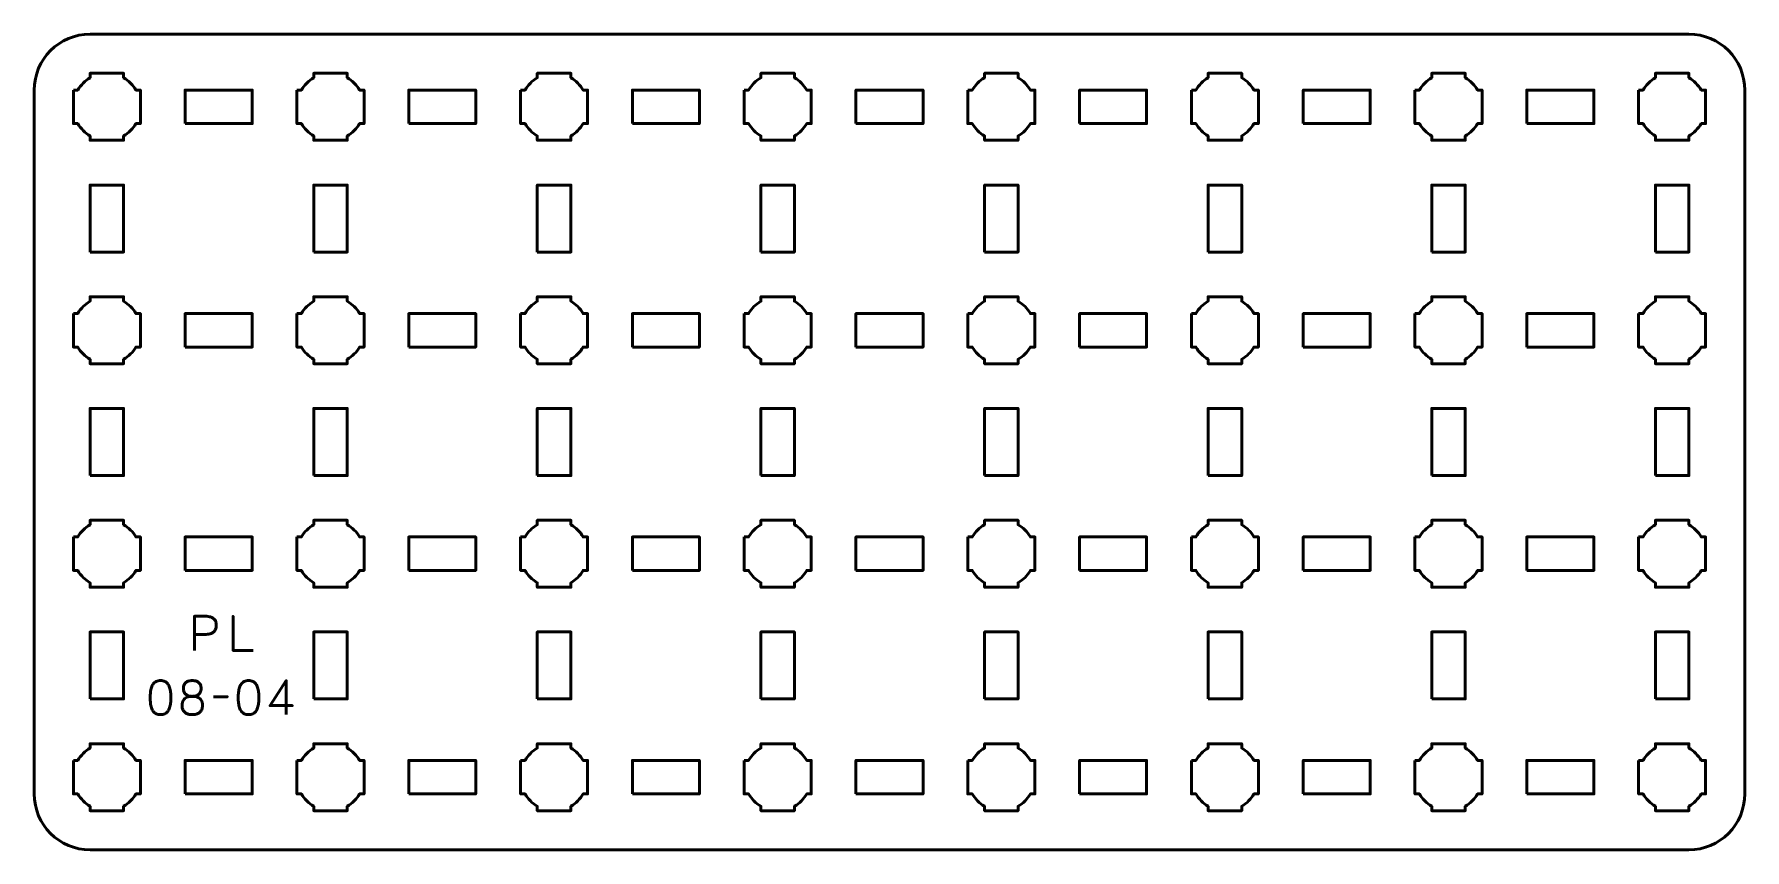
# Model space of a CAD drawing. Header units: centimetres. Extents: x -18.1 to -2.9, y -18.5 to -11.2.
import ezdxf

# ---------------------------------------------------------------- set-up
doc = ezdxf.new("R2010")
doc.units = ezdxf.units.CM
doc.header["$MEASUREMENT"] = 0
doc.layers.add('Layer 1', color=7, linetype='Continuous')

msp = doc.modelspace()

# ---------------------------------------------------------------- linework, layer by layer
at = {"layer": 'Layer 1', "color": 250, "lineweight": 53}
for points in [[(-16.8, -12), (-16.2, -12), (-16.2, -11.7), (-16.8, -11.7), (-16.8, -12)], [(-14.8, -12), (-14.2, -12), (-14.2, -11.7), (-14.8, -11.7), (-14.8, -12)], [(-12.8, -12), (-12.2, -12), (-12.2, -11.7), (-12.8, -11.7), (-12.8, -12)], [(-10.8, -12), (-10.2, -12), (-10.2, -11.7), (-10.8, -11.7), (-10.8, -12)], [(-8.8, -12), (-8.2, -12), (-8.2, -11.7), (-8.8, -11.7), (-8.8, -12)], [(-6.8, -12), (-6.2, -12), (-6.2, -11.7), (-6.8, -11.7), (-6.8, -12)], [(-4.8, -12), (-4.2, -12), (-4.2, -11.7), (-4.8, -11.7), (-4.8, -12)], [(-17.65, -13.15), (-17.35, -13.15), (-17.35, -12.55), (-17.65, -12.55), (-17.65, -13.15)], [(-15.65, -13.15), (-15.35, -13.15), (-15.35, -12.55), (-15.65, -12.55), (-15.65, -13.15)], [(-13.65, -13.15), (-13.35, -13.15), (-13.35, -12.55), (-13.65, -12.55), (-13.65, -13.15)], [(-11.65, -13.15), (-11.35, -13.15), (-11.35, -12.55), (-11.65, -12.55), (-11.65, -13.15)], [(-9.65, -13.15), (-9.35, -13.15), (-9.35, -12.55), (-9.65, -12.55), (-9.65, -13.15)], [(-7.65, -13.15), (-7.35, -13.15), (-7.35, -12.55), (-7.65, -12.55), (-7.65, -13.15)], [(-5.65, -13.15), (-5.35, -13.15), (-5.35, -12.55), (-5.65, -12.55), (-5.65, -13.15)], [(-3.65, -13.15), (-3.35, -13.15), (-3.35, -12.55), (-3.65, -12.55), (-3.65, -13.15)], [(-16.8, -14), (-16.2, -14), (-16.2, -13.7), (-16.8, -13.7), (-16.8, -14)], [(-14.8, -14), (-14.2, -14), (-14.2, -13.7), (-14.8, -13.7), (-14.8, -14)], [(-12.8, -14), (-12.2, -14), (-12.2, -13.7), (-12.8, -13.7), (-12.8, -14)], [(-10.8, -14), (-10.2, -14), (-10.2, -13.7), (-10.8, -13.7), (-10.8, -14)], [(-8.8, -14), (-8.2, -14), (-8.2, -13.7), (-8.8, -13.7), (-8.8, -14)], [(-6.8, -14), (-6.2, -14), (-6.2, -13.7), (-6.8, -13.7), (-6.8, -14)], [(-4.8, -14), (-4.2, -14), (-4.2, -13.7), (-4.8, -13.7), (-4.8, -14)], [(-17.65, -15.15), (-17.35, -15.15), (-17.35, -14.55), (-17.65, -14.55), (-17.65, -15.15)], [(-15.65, -15.15), (-15.35, -15.15), (-15.35, -14.55), (-15.65, -14.55), (-15.65, -15.15)], [(-13.65, -15.15), (-13.35, -15.15), (-13.35, -14.55), (-13.65, -14.55), (-13.65, -15.15)], [(-11.65, -15.15), (-11.35, -15.15), (-11.35, -14.55), (-11.65, -14.55), (-11.65, -15.15)], [(-9.65, -15.15), (-9.35, -15.15), (-9.35, -14.55), (-9.65, -14.55), (-9.65, -15.15)], [(-7.65, -15.15), (-7.35, -15.15), (-7.35, -14.55), (-7.65, -14.55), (-7.65, -15.15)], [(-5.65, -15.15), (-5.35, -15.15), (-5.35, -14.55), (-5.65, -14.55), (-5.65, -15.15)], [(-3.65, -15.15), (-3.35, -15.15), (-3.35, -14.55), (-3.65, -14.55), (-3.65, -15.15)], [(-16.8, -16), (-16.2, -16), (-16.2, -15.7), (-16.8, -15.7), (-16.8, -16)], [(-14.8, -16), (-14.2, -16), (-14.2, -15.7), (-14.8, -15.7), (-14.8, -16)], [(-12.8, -16), (-12.2, -16), (-12.2, -15.7), (-12.8, -15.7), (-12.8, -16)], [(-10.8, -16), (-10.2, -16), (-10.2, -15.7), (-10.8, -15.7), (-10.8, -16)], [(-8.8, -16), (-8.2, -16), (-8.2, -15.7), (-8.8, -15.7), (-8.8, -16)], [(-6.8, -16), (-6.2, -16), (-6.2, -15.7), (-6.8, -15.7), (-6.8, -16)], [(-4.8, -16), (-4.2, -16), (-4.2, -15.7), (-4.8, -15.7), (-4.8, -16)], [(-17.65, -17.15), (-17.35, -17.15), (-17.35, -16.55), (-17.65, -16.55), (-17.65, -17.15)], [(-15.65, -17.15), (-15.35, -17.15), (-15.35, -16.55), (-15.65, -16.55), (-15.65, -17.15)], [(-13.65, -17.15), (-13.35, -17.15), (-13.35, -16.55), (-13.65, -16.55), (-13.65, -17.15)], [(-11.65, -17.15), (-11.35, -17.15), (-11.35, -16.55), (-11.65, -16.55), (-11.65, -17.15)], [(-9.65, -17.15), (-9.35, -17.15), (-9.35, -16.55), (-9.65, -16.55), (-9.65, -17.15)], [(-7.65, -17.15), (-7.35, -17.15), (-7.35, -16.55), (-7.65, -16.55), (-7.65, -17.15)], [(-5.65, -17.15), (-5.35, -17.15), (-5.35, -16.55), (-5.65, -16.55), (-5.65, -17.15)], [(-3.65, -17.15), (-3.35, -17.15), (-3.35, -16.55), (-3.65, -16.55), (-3.65, -17.15)], [(-16.8, -18), (-16.2, -18), (-16.2, -17.7), (-16.8, -17.7), (-16.8, -18)], [(-14.8, -18), (-14.2, -18), (-14.2, -17.7), (-14.8, -17.7), (-14.8, -18)], [(-12.8, -18), (-12.2, -18), (-12.2, -17.7), (-12.8, -17.7), (-12.8, -18)], [(-10.8, -18), (-10.2, -18), (-10.2, -17.7), (-10.8, -17.7), (-10.8, -18)], [(-8.8, -18), (-8.2, -18), (-8.2, -17.7), (-8.8, -17.7), (-8.8, -18)], [(-6.8, -18), (-6.2, -18), (-6.2, -17.7), (-6.8, -17.7), (-6.8, -18)], [(-4.8, -18), (-4.2, -18), (-4.2, -17.7), (-4.8, -17.7), (-4.8, -18)]]:
    msp.add_lwpolyline(points, close=True, dxfattribs=at)
msp.add_open_spline([(-18.15, -18), (-18.15, -18), (-18.15, -11.7), (-18.15, -11.7), (-18.15, -11.7), (-18.15, -11.42391), (-17.92609, -11.2), (-17.65, -11.2), (-17.65, -11.2), (-17.65, -11.2), (-3.35, -11.2), (-3.35, -11.2), (-3.35, -11.2), (-3.07391, -11.2), (-2.85, -11.42391), (-2.85, -11.7), (-2.85, -11.7), (-2.85, -11.7), (-2.85, -18), (-2.85, -18), (-2.85, -18), (-2.85, -18.27609), (-3.07391, -18.5), (-3.35, -18.5), (-3.35, -18.5), (-3.35, -18.5), (-17.65, -18.5), (-17.65, -18.5), (-17.65, -18.5), (-17.92609, -18.5), (-18.15, -18.27609), (-18.15, -18)], degree=3, knots=[0, 0, 0, 0, 0.125, 0.125, 0.125, 0.125, 0.25, 0.25, 0.25, 0.25, 0.375, 0.375, 0.375, 0.375, 0.5, 0.5, 0.5, 0.5, 0.625, 0.625, 0.625, 0.625, 0.75, 0.75, 0.75, 0.75, 0.875, 0.875, 0.875, 0.875, 1, 1, 1, 1], dxfattribs=at)
at = {"layer": 'Layer 1', "lineweight": 53}
for points in [[(-17.8, -11.7), (-17.8, -11.7), (-17.75985, -11.7), (-17.75985, -11.7), (-17.75985, -11.7), (-17.7335, -11.65447), (-17.69553, -11.6165), (-17.65, -11.59015), (-17.65, -11.59015), (-17.65, -11.59015), (-17.65, -11.55), (-17.65, -11.55), (-17.65, -11.55), (-17.65, -11.55), (-17.5, -11.55), (-17.5, -11.55), (-17.5, -11.55), (-17.5, -11.55), (-17.35, -11.55), (-17.35, -11.55), (-17.35, -11.55), (-17.35, -11.55), (-17.35, -11.59015), (-17.35, -11.59015), (-17.35, -11.59015), (-17.30447, -11.6165), (-17.2665, -11.65447), (-17.24015, -11.7), (-17.24015, -11.7), (-17.24015, -11.7), (-17.2, -11.7), (-17.2, -11.7), (-17.2, -11.7), (-17.2, -11.7), (-17.2, -11.85), (-17.2, -11.85), (-17.2, -11.85), (-17.2, -11.85), (-17.2, -12), (-17.2, -12), (-17.2, -12), (-17.2, -12), (-17.24015, -12), (-17.24015, -12), (-17.24015, -12), (-17.2665, -12.04553), (-17.30447, -12.0835), (-17.35, -12.10985), (-17.35, -12.10985), (-17.35, -12.10985), (-17.35, -12.15), (-17.35, -12.15), (-17.35, -12.15), (-17.35, -12.15), (-17.5, -12.15), (-17.5, -12.15), (-17.5, -12.15), (-17.5, -12.15), (-17.65, -12.15), (-17.65, -12.15), (-17.65, -12.15), (-17.65, -12.15), (-17.65, -12.10985), (-17.65, -12.10985), (-17.65, -12.10985), (-17.69553, -12.0835), (-17.7335, -12.04553), (-17.75985, -12), (-17.75985, -12), (-17.75985, -12), (-17.8, -12), (-17.8, -12), (-17.8, -12), (-17.8, -12), (-17.8, -11.85), (-17.8, -11.85), (-17.8, -11.85), (-17.8, -11.85), (-17.8, -11.7), (-17.8, -11.7)], [(-15.8, -11.7), (-15.8, -11.7), (-15.75985, -11.7), (-15.75985, -11.7), (-15.75985, -11.7), (-15.7335, -11.65447), (-15.69553, -11.6165), (-15.65, -11.59015), (-15.65, -11.59015), (-15.65, -11.59015), (-15.65, -11.55), (-15.65, -11.55), (-15.65, -11.55), (-15.65, -11.55), (-15.5, -11.55), (-15.5, -11.55), (-15.5, -11.55), (-15.5, -11.55), (-15.35, -11.55), (-15.35, -11.55), (-15.35, -11.55), (-15.35, -11.55), (-15.35, -11.59015), (-15.35, -11.59015), (-15.35, -11.59015), (-15.30447, -11.6165), (-15.2665, -11.65447), (-15.24015, -11.7), (-15.24015, -11.7), (-15.24015, -11.7), (-15.2, -11.7), (-15.2, -11.7), (-15.2, -11.7), (-15.2, -11.7), (-15.2, -11.85), (-15.2, -11.85), (-15.2, -11.85), (-15.2, -11.85), (-15.2, -12), (-15.2, -12), (-15.2, -12), (-15.2, -12), (-15.24015, -12), (-15.24015, -12), (-15.24015, -12), (-15.2665, -12.04553), (-15.30447, -12.0835), (-15.35, -12.10985), (-15.35, -12.10985), (-15.35, -12.10985), (-15.35, -12.15), (-15.35, -12.15), (-15.35, -12.15), (-15.35, -12.15), (-15.5, -12.15), (-15.5, -12.15), (-15.5, -12.15), (-15.5, -12.15), (-15.65, -12.15), (-15.65, -12.15), (-15.65, -12.15), (-15.65, -12.15), (-15.65, -12.10985), (-15.65, -12.10985), (-15.65, -12.10985), (-15.69553, -12.0835), (-15.7335, -12.04553), (-15.75985, -12), (-15.75985, -12), (-15.75985, -12), (-15.8, -12), (-15.8, -12), (-15.8, -12), (-15.8, -12), (-15.8, -11.85), (-15.8, -11.85), (-15.8, -11.85), (-15.8, -11.85), (-15.8, -11.7), (-15.8, -11.7)], [(-13.8, -11.7), (-13.8, -11.7), (-13.75985, -11.7), (-13.75985, -11.7), (-13.75985, -11.7), (-13.7335, -11.65447), (-13.69553, -11.6165), (-13.65, -11.59015), (-13.65, -11.59015), (-13.65, -11.59015), (-13.65, -11.55), (-13.65, -11.55), (-13.65, -11.55), (-13.65, -11.55), (-13.5, -11.55), (-13.5, -11.55), (-13.5, -11.55), (-13.5, -11.55), (-13.35, -11.55), (-13.35, -11.55), (-13.35, -11.55), (-13.35, -11.55), (-13.35, -11.59015), (-13.35, -11.59015), (-13.35, -11.59015), (-13.30447, -11.6165), (-13.2665, -11.65447), (-13.24015, -11.7), (-13.24015, -11.7), (-13.24015, -11.7), (-13.2, -11.7), (-13.2, -11.7), (-13.2, -11.7), (-13.2, -11.7), (-13.2, -11.85), (-13.2, -11.85), (-13.2, -11.85), (-13.2, -11.85), (-13.2, -12), (-13.2, -12), (-13.2, -12), (-13.2, -12), (-13.24015, -12), (-13.24015, -12), (-13.24015, -12), (-13.2665, -12.04553), (-13.30447, -12.0835), (-13.35, -12.10985), (-13.35, -12.10985), (-13.35, -12.10985), (-13.35, -12.15), (-13.35, -12.15), (-13.35, -12.15), (-13.35, -12.15), (-13.5, -12.15), (-13.5, -12.15), (-13.5, -12.15), (-13.5, -12.15), (-13.65, -12.15), (-13.65, -12.15), (-13.65, -12.15), (-13.65, -12.15), (-13.65, -12.10985), (-13.65, -12.10985), (-13.65, -12.10985), (-13.69553, -12.0835), (-13.7335, -12.04553), (-13.75985, -12), (-13.75985, -12), (-13.75985, -12), (-13.8, -12), (-13.8, -12), (-13.8, -12), (-13.8, -12), (-13.8, -11.85), (-13.8, -11.85), (-13.8, -11.85), (-13.8, -11.85), (-13.8, -11.7), (-13.8, -11.7)], [(-11.8, -11.7), (-11.8, -11.7), (-11.75985, -11.7), (-11.75985, -11.7), (-11.75985, -11.7), (-11.7335, -11.65447), (-11.69553, -11.6165), (-11.65, -11.59015), (-11.65, -11.59015), (-11.65, -11.59015), (-11.65, -11.55), (-11.65, -11.55), (-11.65, -11.55), (-11.65, -11.55), (-11.5, -11.55), (-11.5, -11.55), (-11.5, -11.55), (-11.5, -11.55), (-11.35, -11.55), (-11.35, -11.55), (-11.35, -11.55), (-11.35, -11.55), (-11.35, -11.59015), (-11.35, -11.59015), (-11.35, -11.59015), (-11.30447, -11.6165), (-11.2665, -11.65447), (-11.24015, -11.7), (-11.24015, -11.7), (-11.24015, -11.7), (-11.2, -11.7), (-11.2, -11.7), (-11.2, -11.7), (-11.2, -11.7), (-11.2, -11.85), (-11.2, -11.85), (-11.2, -11.85), (-11.2, -11.85), (-11.2, -12), (-11.2, -12), (-11.2, -12), (-11.2, -12), (-11.24015, -12), (-11.24015, -12), (-11.24015, -12), (-11.2665, -12.04553), (-11.30447, -12.0835), (-11.35, -12.10985), (-11.35, -12.10985), (-11.35, -12.10985), (-11.35, -12.15), (-11.35, -12.15), (-11.35, -12.15), (-11.35, -12.15), (-11.5, -12.15), (-11.5, -12.15), (-11.5, -12.15), (-11.5, -12.15), (-11.65, -12.15), (-11.65, -12.15), (-11.65, -12.15), (-11.65, -12.15), (-11.65, -12.10985), (-11.65, -12.10985), (-11.65, -12.10985), (-11.69553, -12.0835), (-11.7335, -12.04553), (-11.75985, -12), (-11.75985, -12), (-11.75985, -12), (-11.8, -12), (-11.8, -12), (-11.8, -12), (-11.8, -12), (-11.8, -11.85), (-11.8, -11.85), (-11.8, -11.85), (-11.8, -11.85), (-11.8, -11.7), (-11.8, -11.7)], [(-9.8, -11.7), (-9.8, -11.7), (-9.75985, -11.7), (-9.75985, -11.7), (-9.75985, -11.7), (-9.7335, -11.65447), (-9.69553, -11.6165), (-9.65, -11.59015), (-9.65, -11.59015), (-9.65, -11.59015), (-9.65, -11.55), (-9.65, -11.55), (-9.65, -11.55), (-9.65, -11.55), (-9.5, -11.55), (-9.5, -11.55), (-9.5, -11.55), (-9.5, -11.55), (-9.35, -11.55), (-9.35, -11.55), (-9.35, -11.55), (-9.35, -11.55), (-9.35, -11.59015), (-9.35, -11.59015), (-9.35, -11.59015), (-9.30447, -11.6165), (-9.2665, -11.65447), (-9.24015, -11.7), (-9.24015, -11.7), (-9.24015, -11.7), (-9.2, -11.7), (-9.2, -11.7), (-9.2, -11.7), (-9.2, -11.7), (-9.2, -11.85), (-9.2, -11.85), (-9.2, -11.85), (-9.2, -11.85), (-9.2, -12), (-9.2, -12), (-9.2, -12), (-9.2, -12), (-9.24015, -12), (-9.24015, -12), (-9.24015, -12), (-9.2665, -12.04553), (-9.30447, -12.0835), (-9.35, -12.10985), (-9.35, -12.10985), (-9.35, -12.10985), (-9.35, -12.15), (-9.35, -12.15), (-9.35, -12.15), (-9.35, -12.15), (-9.5, -12.15), (-9.5, -12.15), (-9.5, -12.15), (-9.5, -12.15), (-9.65, -12.15), (-9.65, -12.15), (-9.65, -12.15), (-9.65, -12.15), (-9.65, -12.10985), (-9.65, -12.10985), (-9.65, -12.10985), (-9.69553, -12.0835), (-9.7335, -12.04553), (-9.75985, -12), (-9.75985, -12), (-9.75985, -12), (-9.8, -12), (-9.8, -12), (-9.8, -12), (-9.8, -12), (-9.8, -11.85), (-9.8, -11.85), (-9.8, -11.85), (-9.8, -11.85), (-9.8, -11.7), (-9.8, -11.7)], [(-7.8, -11.7), (-7.8, -11.7), (-7.75985, -11.7), (-7.75985, -11.7), (-7.75985, -11.7), (-7.7335, -11.65447), (-7.69553, -11.6165), (-7.65, -11.59015), (-7.65, -11.59015), (-7.65, -11.59015), (-7.65, -11.55), (-7.65, -11.55), (-7.65, -11.55), (-7.65, -11.55), (-7.5, -11.55), (-7.5, -11.55), (-7.5, -11.55), (-7.5, -11.55), (-7.35, -11.55), (-7.35, -11.55), (-7.35, -11.55), (-7.35, -11.55), (-7.35, -11.59015), (-7.35, -11.59015), (-7.35, -11.59015), (-7.30447, -11.6165), (-7.2665, -11.65447), (-7.24015, -11.7), (-7.24015, -11.7), (-7.24015, -11.7), (-7.2, -11.7), (-7.2, -11.7), (-7.2, -11.7), (-7.2, -11.7), (-7.2, -11.85), (-7.2, -11.85), (-7.2, -11.85), (-7.2, -11.85), (-7.2, -12), (-7.2, -12), (-7.2, -12), (-7.2, -12), (-7.24015, -12), (-7.24015, -12), (-7.24015, -12), (-7.2665, -12.04553), (-7.30447, -12.0835), (-7.35, -12.10985), (-7.35, -12.10985), (-7.35, -12.10985), (-7.35, -12.15), (-7.35, -12.15), (-7.35, -12.15), (-7.35, -12.15), (-7.5, -12.15), (-7.5, -12.15), (-7.5, -12.15), (-7.5, -12.15), (-7.65, -12.15), (-7.65, -12.15), (-7.65, -12.15), (-7.65, -12.15), (-7.65, -12.10985), (-7.65, -12.10985), (-7.65, -12.10985), (-7.69553, -12.0835), (-7.7335, -12.04553), (-7.75985, -12), (-7.75985, -12), (-7.75985, -12), (-7.8, -12), (-7.8, -12), (-7.8, -12), (-7.8, -12), (-7.8, -11.85), (-7.8, -11.85), (-7.8, -11.85), (-7.8, -11.85), (-7.8, -11.7), (-7.8, -11.7)], [(-5.8, -11.7), (-5.8, -11.7), (-5.75985, -11.7), (-5.75985, -11.7), (-5.75985, -11.7), (-5.7335, -11.65447), (-5.69553, -11.6165), (-5.65, -11.59015), (-5.65, -11.59015), (-5.65, -11.59015), (-5.65, -11.55), (-5.65, -11.55), (-5.65, -11.55), (-5.65, -11.55), (-5.5, -11.55), (-5.5, -11.55), (-5.5, -11.55), (-5.5, -11.55), (-5.35, -11.55), (-5.35, -11.55), (-5.35, -11.55), (-5.35, -11.55), (-5.35, -11.59015), (-5.35, -11.59015), (-5.35, -11.59015), (-5.30447, -11.6165), (-5.2665, -11.65447), (-5.24015, -11.7), (-5.24015, -11.7), (-5.24015, -11.7), (-5.2, -11.7), (-5.2, -11.7), (-5.2, -11.7), (-5.2, -11.7), (-5.2, -11.85), (-5.2, -11.85), (-5.2, -11.85), (-5.2, -11.85), (-5.2, -12), (-5.2, -12), (-5.2, -12), (-5.2, -12), (-5.24015, -12), (-5.24015, -12), (-5.24015, -12), (-5.2665, -12.04553), (-5.30447, -12.0835), (-5.35, -12.10985), (-5.35, -12.10985), (-5.35, -12.10985), (-5.35, -12.15), (-5.35, -12.15), (-5.35, -12.15), (-5.35, -12.15), (-5.5, -12.15), (-5.5, -12.15), (-5.5, -12.15), (-5.5, -12.15), (-5.65, -12.15), (-5.65, -12.15), (-5.65, -12.15), (-5.65, -12.15), (-5.65, -12.10985), (-5.65, -12.10985), (-5.65, -12.10985), (-5.69553, -12.0835), (-5.7335, -12.04553), (-5.75985, -12), (-5.75985, -12), (-5.75985, -12), (-5.8, -12), (-5.8, -12), (-5.8, -12), (-5.8, -12), (-5.8, -11.85), (-5.8, -11.85), (-5.8, -11.85), (-5.8, -11.85), (-5.8, -11.7), (-5.8, -11.7)], [(-3.8, -11.7), (-3.8, -11.7), (-3.75985, -11.7), (-3.75985, -11.7), (-3.75985, -11.7), (-3.7335, -11.65447), (-3.69553, -11.6165), (-3.65, -11.59015), (-3.65, -11.59015), (-3.65, -11.59015), (-3.65, -11.55), (-3.65, -11.55), (-3.65, -11.55), (-3.65, -11.55), (-3.5, -11.55), (-3.5, -11.55), (-3.5, -11.55), (-3.5, -11.55), (-3.35, -11.55), (-3.35, -11.55), (-3.35, -11.55), (-3.35, -11.55), (-3.35, -11.59015), (-3.35, -11.59015), (-3.35, -11.59015), (-3.30447, -11.6165), (-3.2665, -11.65447), (-3.24015, -11.7), (-3.24015, -11.7), (-3.24015, -11.7), (-3.2, -11.7), (-3.2, -11.7), (-3.2, -11.7), (-3.2, -11.7), (-3.2, -11.85), (-3.2, -11.85), (-3.2, -11.85), (-3.2, -11.85), (-3.2, -12), (-3.2, -12), (-3.2, -12), (-3.2, -12), (-3.24015, -12), (-3.24015, -12), (-3.24015, -12), (-3.2665, -12.04553), (-3.30447, -12.0835), (-3.35, -12.10985), (-3.35, -12.10985), (-3.35, -12.10985), (-3.35, -12.15), (-3.35, -12.15), (-3.35, -12.15), (-3.35, -12.15), (-3.5, -12.15), (-3.5, -12.15), (-3.5, -12.15), (-3.5, -12.15), (-3.65, -12.15), (-3.65, -12.15), (-3.65, -12.15), (-3.65, -12.15), (-3.65, -12.10985), (-3.65, -12.10985), (-3.65, -12.10985), (-3.69553, -12.0835), (-3.7335, -12.04553), (-3.75985, -12), (-3.75985, -12), (-3.75985, -12), (-3.8, -12), (-3.8, -12), (-3.8, -12), (-3.8, -12), (-3.8, -11.85), (-3.8, -11.85), (-3.8, -11.85), (-3.8, -11.85), (-3.8, -11.7), (-3.8, -11.7)], [(-17.8, -13.7), (-17.8, -13.7), (-17.75985, -13.7), (-17.75985, -13.7), (-17.75985, -13.7), (-17.7335, -13.65447), (-17.69553, -13.6165), (-17.65, -13.59015), (-17.65, -13.59015), (-17.65, -13.59015), (-17.65, -13.55), (-17.65, -13.55), (-17.65, -13.55), (-17.65, -13.55), (-17.5, -13.55), (-17.5, -13.55), (-17.5, -13.55), (-17.5, -13.55), (-17.35, -13.55), (-17.35, -13.55), (-17.35, -13.55), (-17.35, -13.55), (-17.35, -13.59015), (-17.35, -13.59015), (-17.35, -13.59015), (-17.30447, -13.6165), (-17.2665, -13.65447), (-17.24015, -13.7), (-17.24015, -13.7), (-17.24015, -13.7), (-17.2, -13.7), (-17.2, -13.7), (-17.2, -13.7), (-17.2, -13.7), (-17.2, -13.85), (-17.2, -13.85), (-17.2, -13.85), (-17.2, -13.85), (-17.2, -14), (-17.2, -14), (-17.2, -14), (-17.2, -14), (-17.24015, -14), (-17.24015, -14), (-17.24015, -14), (-17.2665, -14.04553), (-17.30447, -14.0835), (-17.35, -14.10985), (-17.35, -14.10985), (-17.35, -14.10985), (-17.35, -14.15), (-17.35, -14.15), (-17.35, -14.15), (-17.35, -14.15), (-17.5, -14.15), (-17.5, -14.15), (-17.5, -14.15), (-17.5, -14.15), (-17.65, -14.15), (-17.65, -14.15), (-17.65, -14.15), (-17.65, -14.15), (-17.65, -14.10985), (-17.65, -14.10985), (-17.65, -14.10985), (-17.69553, -14.0835), (-17.7335, -14.04553), (-17.75985, -14), (-17.75985, -14), (-17.75985, -14), (-17.8, -14), (-17.8, -14), (-17.8, -14), (-17.8, -14), (-17.8, -13.85), (-17.8, -13.85), (-17.8, -13.85), (-17.8, -13.85), (-17.8, -13.7), (-17.8, -13.7)], [(-15.8, -13.7), (-15.8, -13.7), (-15.75985, -13.7), (-15.75985, -13.7), (-15.75985, -13.7), (-15.7335, -13.65447), (-15.69553, -13.6165), (-15.65, -13.59015), (-15.65, -13.59015), (-15.65, -13.59015), (-15.65, -13.55), (-15.65, -13.55), (-15.65, -13.55), (-15.65, -13.55), (-15.5, -13.55), (-15.5, -13.55), (-15.5, -13.55), (-15.5, -13.55), (-15.35, -13.55), (-15.35, -13.55), (-15.35, -13.55), (-15.35, -13.55), (-15.35, -13.59015), (-15.35, -13.59015), (-15.35, -13.59015), (-15.30447, -13.6165), (-15.2665, -13.65447), (-15.24015, -13.7), (-15.24015, -13.7), (-15.24015, -13.7), (-15.2, -13.7), (-15.2, -13.7), (-15.2, -13.7), (-15.2, -13.7), (-15.2, -13.85), (-15.2, -13.85), (-15.2, -13.85), (-15.2, -13.85), (-15.2, -14), (-15.2, -14), (-15.2, -14), (-15.2, -14), (-15.24015, -14), (-15.24015, -14), (-15.24015, -14), (-15.2665, -14.04553), (-15.30447, -14.0835), (-15.35, -14.10985), (-15.35, -14.10985), (-15.35, -14.10985), (-15.35, -14.15), (-15.35, -14.15), (-15.35, -14.15), (-15.35, -14.15), (-15.5, -14.15), (-15.5, -14.15), (-15.5, -14.15), (-15.5, -14.15), (-15.65, -14.15), (-15.65, -14.15), (-15.65, -14.15), (-15.65, -14.15), (-15.65, -14.10985), (-15.65, -14.10985), (-15.65, -14.10985), (-15.69553, -14.0835), (-15.7335, -14.04553), (-15.75985, -14), (-15.75985, -14), (-15.75985, -14), (-15.8, -14), (-15.8, -14), (-15.8, -14), (-15.8, -14), (-15.8, -13.85), (-15.8, -13.85), (-15.8, -13.85), (-15.8, -13.85), (-15.8, -13.7), (-15.8, -13.7)], [(-13.8, -13.7), (-13.8, -13.7), (-13.75985, -13.7), (-13.75985, -13.7), (-13.75985, -13.7), (-13.7335, -13.65447), (-13.69553, -13.6165), (-13.65, -13.59015), (-13.65, -13.59015), (-13.65, -13.59015), (-13.65, -13.55), (-13.65, -13.55), (-13.65, -13.55), (-13.65, -13.55), (-13.5, -13.55), (-13.5, -13.55), (-13.5, -13.55), (-13.5, -13.55), (-13.35, -13.55), (-13.35, -13.55), (-13.35, -13.55), (-13.35, -13.55), (-13.35, -13.59015), (-13.35, -13.59015), (-13.35, -13.59015), (-13.30447, -13.6165), (-13.2665, -13.65447), (-13.24015, -13.7), (-13.24015, -13.7), (-13.24015, -13.7), (-13.2, -13.7), (-13.2, -13.7), (-13.2, -13.7), (-13.2, -13.7), (-13.2, -13.85), (-13.2, -13.85), (-13.2, -13.85), (-13.2, -13.85), (-13.2, -14), (-13.2, -14), (-13.2, -14), (-13.2, -14), (-13.24015, -14), (-13.24015, -14), (-13.24015, -14), (-13.2665, -14.04553), (-13.30447, -14.0835), (-13.35, -14.10985), (-13.35, -14.10985), (-13.35, -14.10985), (-13.35, -14.15), (-13.35, -14.15), (-13.35, -14.15), (-13.35, -14.15), (-13.5, -14.15), (-13.5, -14.15), (-13.5, -14.15), (-13.5, -14.15), (-13.65, -14.15), (-13.65, -14.15), (-13.65, -14.15), (-13.65, -14.15), (-13.65, -14.10985), (-13.65, -14.10985), (-13.65, -14.10985), (-13.69553, -14.0835), (-13.7335, -14.04553), (-13.75985, -14), (-13.75985, -14), (-13.75985, -14), (-13.8, -14), (-13.8, -14), (-13.8, -14), (-13.8, -14), (-13.8, -13.85), (-13.8, -13.85), (-13.8, -13.85), (-13.8, -13.85), (-13.8, -13.7), (-13.8, -13.7)], [(-11.8, -13.7), (-11.8, -13.7), (-11.75985, -13.7), (-11.75985, -13.7), (-11.75985, -13.7), (-11.7335, -13.65447), (-11.69553, -13.6165), (-11.65, -13.59015), (-11.65, -13.59015), (-11.65, -13.59015), (-11.65, -13.55), (-11.65, -13.55), (-11.65, -13.55), (-11.65, -13.55), (-11.5, -13.55), (-11.5, -13.55), (-11.5, -13.55), (-11.5, -13.55), (-11.35, -13.55), (-11.35, -13.55), (-11.35, -13.55), (-11.35, -13.55), (-11.35, -13.59015), (-11.35, -13.59015), (-11.35, -13.59015), (-11.30447, -13.6165), (-11.2665, -13.65447), (-11.24015, -13.7), (-11.24015, -13.7), (-11.24015, -13.7), (-11.2, -13.7), (-11.2, -13.7), (-11.2, -13.7), (-11.2, -13.7), (-11.2, -13.85), (-11.2, -13.85), (-11.2, -13.85), (-11.2, -13.85), (-11.2, -14), (-11.2, -14), (-11.2, -14), (-11.2, -14), (-11.24015, -14), (-11.24015, -14), (-11.24015, -14), (-11.2665, -14.04553), (-11.30447, -14.0835), (-11.35, -14.10985), (-11.35, -14.10985), (-11.35, -14.10985), (-11.35, -14.15), (-11.35, -14.15), (-11.35, -14.15), (-11.35, -14.15), (-11.5, -14.15), (-11.5, -14.15), (-11.5, -14.15), (-11.5, -14.15), (-11.65, -14.15), (-11.65, -14.15), (-11.65, -14.15), (-11.65, -14.15), (-11.65, -14.10985), (-11.65, -14.10985), (-11.65, -14.10985), (-11.69553, -14.0835), (-11.7335, -14.04553), (-11.75985, -14), (-11.75985, -14), (-11.75985, -14), (-11.8, -14), (-11.8, -14), (-11.8, -14), (-11.8, -14), (-11.8, -13.85), (-11.8, -13.85), (-11.8, -13.85), (-11.8, -13.85), (-11.8, -13.7), (-11.8, -13.7)], [(-9.8, -13.7), (-9.8, -13.7), (-9.75985, -13.7), (-9.75985, -13.7), (-9.75985, -13.7), (-9.7335, -13.65447), (-9.69553, -13.6165), (-9.65, -13.59015), (-9.65, -13.59015), (-9.65, -13.59015), (-9.65, -13.55), (-9.65, -13.55), (-9.65, -13.55), (-9.65, -13.55), (-9.5, -13.55), (-9.5, -13.55), (-9.5, -13.55), (-9.5, -13.55), (-9.35, -13.55), (-9.35, -13.55), (-9.35, -13.55), (-9.35, -13.55), (-9.35, -13.59015), (-9.35, -13.59015), (-9.35, -13.59015), (-9.30447, -13.6165), (-9.2665, -13.65447), (-9.24015, -13.7), (-9.24015, -13.7), (-9.24015, -13.7), (-9.2, -13.7), (-9.2, -13.7), (-9.2, -13.7), (-9.2, -13.7), (-9.2, -13.85), (-9.2, -13.85), (-9.2, -13.85), (-9.2, -13.85), (-9.2, -14), (-9.2, -14), (-9.2, -14), (-9.2, -14), (-9.24015, -14), (-9.24015, -14), (-9.24015, -14), (-9.2665, -14.04553), (-9.30447, -14.0835), (-9.35, -14.10985), (-9.35, -14.10985), (-9.35, -14.10985), (-9.35, -14.15), (-9.35, -14.15), (-9.35, -14.15), (-9.35, -14.15), (-9.5, -14.15), (-9.5, -14.15), (-9.5, -14.15), (-9.5, -14.15), (-9.65, -14.15), (-9.65, -14.15), (-9.65, -14.15), (-9.65, -14.15), (-9.65, -14.10985), (-9.65, -14.10985), (-9.65, -14.10985), (-9.69553, -14.0835), (-9.7335, -14.04553), (-9.75985, -14), (-9.75985, -14), (-9.75985, -14), (-9.8, -14), (-9.8, -14), (-9.8, -14), (-9.8, -14), (-9.8, -13.85), (-9.8, -13.85), (-9.8, -13.85), (-9.8, -13.85), (-9.8, -13.7), (-9.8, -13.7)], [(-7.8, -13.7), (-7.8, -13.7), (-7.75985, -13.7), (-7.75985, -13.7), (-7.75985, -13.7), (-7.7335, -13.65447), (-7.69553, -13.6165), (-7.65, -13.59015), (-7.65, -13.59015), (-7.65, -13.59015), (-7.65, -13.55), (-7.65, -13.55), (-7.65, -13.55), (-7.65, -13.55), (-7.5, -13.55), (-7.5, -13.55), (-7.5, -13.55), (-7.5, -13.55), (-7.35, -13.55), (-7.35, -13.55), (-7.35, -13.55), (-7.35, -13.55), (-7.35, -13.59015), (-7.35, -13.59015), (-7.35, -13.59015), (-7.30447, -13.6165), (-7.2665, -13.65447), (-7.24015, -13.7), (-7.24015, -13.7), (-7.24015, -13.7), (-7.2, -13.7), (-7.2, -13.7), (-7.2, -13.7), (-7.2, -13.7), (-7.2, -13.85), (-7.2, -13.85), (-7.2, -13.85), (-7.2, -13.85), (-7.2, -14), (-7.2, -14), (-7.2, -14), (-7.2, -14), (-7.24015, -14), (-7.24015, -14), (-7.24015, -14), (-7.2665, -14.04553), (-7.30447, -14.0835), (-7.35, -14.10985), (-7.35, -14.10985), (-7.35, -14.10985), (-7.35, -14.15), (-7.35, -14.15), (-7.35, -14.15), (-7.35, -14.15), (-7.5, -14.15), (-7.5, -14.15), (-7.5, -14.15), (-7.5, -14.15), (-7.65, -14.15), (-7.65, -14.15), (-7.65, -14.15), (-7.65, -14.15), (-7.65, -14.10985), (-7.65, -14.10985), (-7.65, -14.10985), (-7.69553, -14.0835), (-7.7335, -14.04553), (-7.75985, -14), (-7.75985, -14), (-7.75985, -14), (-7.8, -14), (-7.8, -14), (-7.8, -14), (-7.8, -14), (-7.8, -13.85), (-7.8, -13.85), (-7.8, -13.85), (-7.8, -13.85), (-7.8, -13.7), (-7.8, -13.7)], [(-5.8, -13.7), (-5.8, -13.7), (-5.75985, -13.7), (-5.75985, -13.7), (-5.75985, -13.7), (-5.7335, -13.65447), (-5.69553, -13.6165), (-5.65, -13.59015), (-5.65, -13.59015), (-5.65, -13.59015), (-5.65, -13.55), (-5.65, -13.55), (-5.65, -13.55), (-5.65, -13.55), (-5.5, -13.55), (-5.5, -13.55), (-5.5, -13.55), (-5.5, -13.55), (-5.35, -13.55), (-5.35, -13.55), (-5.35, -13.55), (-5.35, -13.55), (-5.35, -13.59015), (-5.35, -13.59015), (-5.35, -13.59015), (-5.30447, -13.6165), (-5.2665, -13.65447), (-5.24015, -13.7), (-5.24015, -13.7), (-5.24015, -13.7), (-5.2, -13.7), (-5.2, -13.7), (-5.2, -13.7), (-5.2, -13.7), (-5.2, -13.85), (-5.2, -13.85), (-5.2, -13.85), (-5.2, -13.85), (-5.2, -14), (-5.2, -14), (-5.2, -14), (-5.2, -14), (-5.24015, -14), (-5.24015, -14), (-5.24015, -14), (-5.2665, -14.04553), (-5.30447, -14.0835), (-5.35, -14.10985), (-5.35, -14.10985), (-5.35, -14.10985), (-5.35, -14.15), (-5.35, -14.15), (-5.35, -14.15), (-5.35, -14.15), (-5.5, -14.15), (-5.5, -14.15), (-5.5, -14.15), (-5.5, -14.15), (-5.65, -14.15), (-5.65, -14.15), (-5.65, -14.15), (-5.65, -14.15), (-5.65, -14.10985), (-5.65, -14.10985), (-5.65, -14.10985), (-5.69553, -14.0835), (-5.7335, -14.04553), (-5.75985, -14), (-5.75985, -14), (-5.75985, -14), (-5.8, -14), (-5.8, -14), (-5.8, -14), (-5.8, -14), (-5.8, -13.85), (-5.8, -13.85), (-5.8, -13.85), (-5.8, -13.85), (-5.8, -13.7), (-5.8, -13.7)], [(-3.8, -13.7), (-3.8, -13.7), (-3.75985, -13.7), (-3.75985, -13.7), (-3.75985, -13.7), (-3.7335, -13.65447), (-3.69553, -13.6165), (-3.65, -13.59015), (-3.65, -13.59015), (-3.65, -13.59015), (-3.65, -13.55), (-3.65, -13.55), (-3.65, -13.55), (-3.65, -13.55), (-3.5, -13.55), (-3.5, -13.55), (-3.5, -13.55), (-3.5, -13.55), (-3.35, -13.55), (-3.35, -13.55), (-3.35, -13.55), (-3.35, -13.55), (-3.35, -13.59015), (-3.35, -13.59015), (-3.35, -13.59015), (-3.30447, -13.6165), (-3.2665, -13.65447), (-3.24015, -13.7), (-3.24015, -13.7), (-3.24015, -13.7), (-3.2, -13.7), (-3.2, -13.7), (-3.2, -13.7), (-3.2, -13.7), (-3.2, -13.85), (-3.2, -13.85), (-3.2, -13.85), (-3.2, -13.85), (-3.2, -14), (-3.2, -14), (-3.2, -14), (-3.2, -14), (-3.24015, -14), (-3.24015, -14), (-3.24015, -14), (-3.2665, -14.04553), (-3.30447, -14.0835), (-3.35, -14.10985), (-3.35, -14.10985), (-3.35, -14.10985), (-3.35, -14.15), (-3.35, -14.15), (-3.35, -14.15), (-3.35, -14.15), (-3.5, -14.15), (-3.5, -14.15), (-3.5, -14.15), (-3.5, -14.15), (-3.65, -14.15), (-3.65, -14.15), (-3.65, -14.15), (-3.65, -14.15), (-3.65, -14.10985), (-3.65, -14.10985), (-3.65, -14.10985), (-3.69553, -14.0835), (-3.7335, -14.04553), (-3.75985, -14), (-3.75985, -14), (-3.75985, -14), (-3.8, -14), (-3.8, -14), (-3.8, -14), (-3.8, -14), (-3.8, -13.85), (-3.8, -13.85), (-3.8, -13.85), (-3.8, -13.85), (-3.8, -13.7), (-3.8, -13.7)], [(-17.8, -15.7), (-17.8, -15.7), (-17.75985, -15.7), (-17.75985, -15.7), (-17.75985, -15.7), (-17.7335, -15.65447), (-17.69553, -15.6165), (-17.65, -15.59015), (-17.65, -15.59015), (-17.65, -15.59015), (-17.65, -15.55), (-17.65, -15.55), (-17.65, -15.55), (-17.65, -15.55), (-17.5, -15.55), (-17.5, -15.55), (-17.5, -15.55), (-17.5, -15.55), (-17.35, -15.55), (-17.35, -15.55), (-17.35, -15.55), (-17.35, -15.55), (-17.35, -15.59015), (-17.35, -15.59015), (-17.35, -15.59015), (-17.30447, -15.6165), (-17.2665, -15.65447), (-17.24015, -15.7), (-17.24015, -15.7), (-17.24015, -15.7), (-17.2, -15.7), (-17.2, -15.7), (-17.2, -15.7), (-17.2, -15.7), (-17.2, -15.85), (-17.2, -15.85), (-17.2, -15.85), (-17.2, -15.85), (-17.2, -16), (-17.2, -16), (-17.2, -16), (-17.2, -16), (-17.24015, -16), (-17.24015, -16), (-17.24015, -16), (-17.2665, -16.04553), (-17.30447, -16.0835), (-17.35, -16.10985), (-17.35, -16.10985), (-17.35, -16.10985), (-17.35, -16.15), (-17.35, -16.15), (-17.35, -16.15), (-17.35, -16.15), (-17.5, -16.15), (-17.5, -16.15), (-17.5, -16.15), (-17.5, -16.15), (-17.65, -16.15), (-17.65, -16.15), (-17.65, -16.15), (-17.65, -16.15), (-17.65, -16.10985), (-17.65, -16.10985), (-17.65, -16.10985), (-17.69553, -16.0835), (-17.7335, -16.04553), (-17.75985, -16), (-17.75985, -16), (-17.75985, -16), (-17.8, -16), (-17.8, -16), (-17.8, -16), (-17.8, -16), (-17.8, -15.85), (-17.8, -15.85), (-17.8, -15.85), (-17.8, -15.85), (-17.8, -15.7), (-17.8, -15.7)], [(-15.8, -15.7), (-15.8, -15.7), (-15.75985, -15.7), (-15.75985, -15.7), (-15.75985, -15.7), (-15.7335, -15.65447), (-15.69553, -15.6165), (-15.65, -15.59015), (-15.65, -15.59015), (-15.65, -15.59015), (-15.65, -15.55), (-15.65, -15.55), (-15.65, -15.55), (-15.65, -15.55), (-15.5, -15.55), (-15.5, -15.55), (-15.5, -15.55), (-15.5, -15.55), (-15.35, -15.55), (-15.35, -15.55), (-15.35, -15.55), (-15.35, -15.55), (-15.35, -15.59015), (-15.35, -15.59015), (-15.35, -15.59015), (-15.30447, -15.6165), (-15.2665, -15.65447), (-15.24015, -15.7), (-15.24015, -15.7), (-15.24015, -15.7), (-15.2, -15.7), (-15.2, -15.7), (-15.2, -15.7), (-15.2, -15.7), (-15.2, -15.85), (-15.2, -15.85), (-15.2, -15.85), (-15.2, -15.85), (-15.2, -16), (-15.2, -16), (-15.2, -16), (-15.2, -16), (-15.24015, -16), (-15.24015, -16), (-15.24015, -16), (-15.2665, -16.04553), (-15.30447, -16.0835), (-15.35, -16.10985), (-15.35, -16.10985), (-15.35, -16.10985), (-15.35, -16.15), (-15.35, -16.15), (-15.35, -16.15), (-15.35, -16.15), (-15.5, -16.15), (-15.5, -16.15), (-15.5, -16.15), (-15.5, -16.15), (-15.65, -16.15), (-15.65, -16.15), (-15.65, -16.15), (-15.65, -16.15), (-15.65, -16.10985), (-15.65, -16.10985), (-15.65, -16.10985), (-15.69553, -16.0835), (-15.7335, -16.04553), (-15.75985, -16), (-15.75985, -16), (-15.75985, -16), (-15.8, -16), (-15.8, -16), (-15.8, -16), (-15.8, -16), (-15.8, -15.85), (-15.8, -15.85), (-15.8, -15.85), (-15.8, -15.85), (-15.8, -15.7), (-15.8, -15.7)], [(-13.8, -15.7), (-13.8, -15.7), (-13.75985, -15.7), (-13.75985, -15.7), (-13.75985, -15.7), (-13.7335, -15.65447), (-13.69553, -15.6165), (-13.65, -15.59015), (-13.65, -15.59015), (-13.65, -15.59015), (-13.65, -15.55), (-13.65, -15.55), (-13.65, -15.55), (-13.65, -15.55), (-13.5, -15.55), (-13.5, -15.55), (-13.5, -15.55), (-13.5, -15.55), (-13.35, -15.55), (-13.35, -15.55), (-13.35, -15.55), (-13.35, -15.55), (-13.35, -15.59015), (-13.35, -15.59015), (-13.35, -15.59015), (-13.30447, -15.6165), (-13.2665, -15.65447), (-13.24015, -15.7), (-13.24015, -15.7), (-13.24015, -15.7), (-13.2, -15.7), (-13.2, -15.7), (-13.2, -15.7), (-13.2, -15.7), (-13.2, -15.85), (-13.2, -15.85), (-13.2, -15.85), (-13.2, -15.85), (-13.2, -16), (-13.2, -16), (-13.2, -16), (-13.2, -16), (-13.24015, -16), (-13.24015, -16), (-13.24015, -16), (-13.2665, -16.04553), (-13.30447, -16.0835), (-13.35, -16.10985), (-13.35, -16.10985), (-13.35, -16.10985), (-13.35, -16.15), (-13.35, -16.15), (-13.35, -16.15), (-13.35, -16.15), (-13.5, -16.15), (-13.5, -16.15), (-13.5, -16.15), (-13.5, -16.15), (-13.65, -16.15), (-13.65, -16.15), (-13.65, -16.15), (-13.65, -16.15), (-13.65, -16.10985), (-13.65, -16.10985), (-13.65, -16.10985), (-13.69553, -16.0835), (-13.7335, -16.04553), (-13.75985, -16), (-13.75985, -16), (-13.75985, -16), (-13.8, -16), (-13.8, -16), (-13.8, -16), (-13.8, -16), (-13.8, -15.85), (-13.8, -15.85), (-13.8, -15.85), (-13.8, -15.85), (-13.8, -15.7), (-13.8, -15.7)], [(-11.8, -15.7), (-11.8, -15.7), (-11.75985, -15.7), (-11.75985, -15.7), (-11.75985, -15.7), (-11.7335, -15.65447), (-11.69553, -15.6165), (-11.65, -15.59015), (-11.65, -15.59015), (-11.65, -15.59015), (-11.65, -15.55), (-11.65, -15.55), (-11.65, -15.55), (-11.65, -15.55), (-11.5, -15.55), (-11.5, -15.55), (-11.5, -15.55), (-11.5, -15.55), (-11.35, -15.55), (-11.35, -15.55), (-11.35, -15.55), (-11.35, -15.55), (-11.35, -15.59015), (-11.35, -15.59015), (-11.35, -15.59015), (-11.30447, -15.6165), (-11.2665, -15.65447), (-11.24015, -15.7), (-11.24015, -15.7), (-11.24015, -15.7), (-11.2, -15.7), (-11.2, -15.7), (-11.2, -15.7), (-11.2, -15.7), (-11.2, -15.85), (-11.2, -15.85), (-11.2, -15.85), (-11.2, -15.85), (-11.2, -16), (-11.2, -16), (-11.2, -16), (-11.2, -16), (-11.24015, -16), (-11.24015, -16), (-11.24015, -16), (-11.2665, -16.04553), (-11.30447, -16.0835), (-11.35, -16.10985), (-11.35, -16.10985), (-11.35, -16.10985), (-11.35, -16.15), (-11.35, -16.15), (-11.35, -16.15), (-11.35, -16.15), (-11.5, -16.15), (-11.5, -16.15), (-11.5, -16.15), (-11.5, -16.15), (-11.65, -16.15), (-11.65, -16.15), (-11.65, -16.15), (-11.65, -16.15), (-11.65, -16.10985), (-11.65, -16.10985), (-11.65, -16.10985), (-11.69553, -16.0835), (-11.7335, -16.04553), (-11.75985, -16), (-11.75985, -16), (-11.75985, -16), (-11.8, -16), (-11.8, -16), (-11.8, -16), (-11.8, -16), (-11.8, -15.85), (-11.8, -15.85), (-11.8, -15.85), (-11.8, -15.85), (-11.8, -15.7), (-11.8, -15.7)], [(-9.8, -15.7), (-9.8, -15.7), (-9.75985, -15.7), (-9.75985, -15.7), (-9.75985, -15.7), (-9.7335, -15.65447), (-9.69553, -15.6165), (-9.65, -15.59015), (-9.65, -15.59015), (-9.65, -15.59015), (-9.65, -15.55), (-9.65, -15.55), (-9.65, -15.55), (-9.65, -15.55), (-9.5, -15.55), (-9.5, -15.55), (-9.5, -15.55), (-9.5, -15.55), (-9.35, -15.55), (-9.35, -15.55), (-9.35, -15.55), (-9.35, -15.55), (-9.35, -15.59015), (-9.35, -15.59015), (-9.35, -15.59015), (-9.30447, -15.6165), (-9.2665, -15.65447), (-9.24015, -15.7), (-9.24015, -15.7), (-9.24015, -15.7), (-9.2, -15.7), (-9.2, -15.7), (-9.2, -15.7), (-9.2, -15.7), (-9.2, -15.85), (-9.2, -15.85), (-9.2, -15.85), (-9.2, -15.85), (-9.2, -16), (-9.2, -16), (-9.2, -16), (-9.2, -16), (-9.24015, -16), (-9.24015, -16), (-9.24015, -16), (-9.2665, -16.04553), (-9.30447, -16.0835), (-9.35, -16.10985), (-9.35, -16.10985), (-9.35, -16.10985), (-9.35, -16.15), (-9.35, -16.15), (-9.35, -16.15), (-9.35, -16.15), (-9.5, -16.15), (-9.5, -16.15), (-9.5, -16.15), (-9.5, -16.15), (-9.65, -16.15), (-9.65, -16.15), (-9.65, -16.15), (-9.65, -16.15), (-9.65, -16.10985), (-9.65, -16.10985), (-9.65, -16.10985), (-9.69553, -16.0835), (-9.7335, -16.04553), (-9.75985, -16), (-9.75985, -16), (-9.75985, -16), (-9.8, -16), (-9.8, -16), (-9.8, -16), (-9.8, -16), (-9.8, -15.85), (-9.8, -15.85), (-9.8, -15.85), (-9.8, -15.85), (-9.8, -15.7), (-9.8, -15.7)], [(-7.8, -15.7), (-7.8, -15.7), (-7.75985, -15.7), (-7.75985, -15.7), (-7.75985, -15.7), (-7.7335, -15.65447), (-7.69553, -15.6165), (-7.65, -15.59015), (-7.65, -15.59015), (-7.65, -15.59015), (-7.65, -15.55), (-7.65, -15.55), (-7.65, -15.55), (-7.65, -15.55), (-7.5, -15.55), (-7.5, -15.55), (-7.5, -15.55), (-7.5, -15.55), (-7.35, -15.55), (-7.35, -15.55), (-7.35, -15.55), (-7.35, -15.55), (-7.35, -15.59015), (-7.35, -15.59015), (-7.35, -15.59015), (-7.30447, -15.6165), (-7.2665, -15.65447), (-7.24015, -15.7), (-7.24015, -15.7), (-7.24015, -15.7), (-7.2, -15.7), (-7.2, -15.7), (-7.2, -15.7), (-7.2, -15.7), (-7.2, -15.85), (-7.2, -15.85), (-7.2, -15.85), (-7.2, -15.85), (-7.2, -16), (-7.2, -16), (-7.2, -16), (-7.2, -16), (-7.24015, -16), (-7.24015, -16), (-7.24015, -16), (-7.2665, -16.04553), (-7.30447, -16.0835), (-7.35, -16.10985), (-7.35, -16.10985), (-7.35, -16.10985), (-7.35, -16.15), (-7.35, -16.15), (-7.35, -16.15), (-7.35, -16.15), (-7.5, -16.15), (-7.5, -16.15), (-7.5, -16.15), (-7.5, -16.15), (-7.65, -16.15), (-7.65, -16.15), (-7.65, -16.15), (-7.65, -16.15), (-7.65, -16.10985), (-7.65, -16.10985), (-7.65, -16.10985), (-7.69553, -16.0835), (-7.7335, -16.04553), (-7.75985, -16), (-7.75985, -16), (-7.75985, -16), (-7.8, -16), (-7.8, -16), (-7.8, -16), (-7.8, -16), (-7.8, -15.85), (-7.8, -15.85), (-7.8, -15.85), (-7.8, -15.85), (-7.8, -15.7), (-7.8, -15.7)], [(-5.8, -15.7), (-5.8, -15.7), (-5.75985, -15.7), (-5.75985, -15.7), (-5.75985, -15.7), (-5.7335, -15.65447), (-5.69553, -15.6165), (-5.65, -15.59015), (-5.65, -15.59015), (-5.65, -15.59015), (-5.65, -15.55), (-5.65, -15.55), (-5.65, -15.55), (-5.65, -15.55), (-5.5, -15.55), (-5.5, -15.55), (-5.5, -15.55), (-5.5, -15.55), (-5.35, -15.55), (-5.35, -15.55), (-5.35, -15.55), (-5.35, -15.55), (-5.35, -15.59015), (-5.35, -15.59015), (-5.35, -15.59015), (-5.30447, -15.6165), (-5.2665, -15.65447), (-5.24015, -15.7), (-5.24015, -15.7), (-5.24015, -15.7), (-5.2, -15.7), (-5.2, -15.7), (-5.2, -15.7), (-5.2, -15.7), (-5.2, -15.85), (-5.2, -15.85), (-5.2, -15.85), (-5.2, -15.85), (-5.2, -16), (-5.2, -16), (-5.2, -16), (-5.2, -16), (-5.24015, -16), (-5.24015, -16), (-5.24015, -16), (-5.2665, -16.04553), (-5.30447, -16.0835), (-5.35, -16.10985), (-5.35, -16.10985), (-5.35, -16.10985), (-5.35, -16.15), (-5.35, -16.15), (-5.35, -16.15), (-5.35, -16.15), (-5.5, -16.15), (-5.5, -16.15), (-5.5, -16.15), (-5.5, -16.15), (-5.65, -16.15), (-5.65, -16.15), (-5.65, -16.15), (-5.65, -16.15), (-5.65, -16.10985), (-5.65, -16.10985), (-5.65, -16.10985), (-5.69553, -16.0835), (-5.7335, -16.04553), (-5.75985, -16), (-5.75985, -16), (-5.75985, -16), (-5.8, -16), (-5.8, -16), (-5.8, -16), (-5.8, -16), (-5.8, -15.85), (-5.8, -15.85), (-5.8, -15.85), (-5.8, -15.85), (-5.8, -15.7), (-5.8, -15.7)], [(-3.8, -15.7), (-3.8, -15.7), (-3.75985, -15.7), (-3.75985, -15.7), (-3.75985, -15.7), (-3.7335, -15.65447), (-3.69553, -15.6165), (-3.65, -15.59015), (-3.65, -15.59015), (-3.65, -15.59015), (-3.65, -15.55), (-3.65, -15.55), (-3.65, -15.55), (-3.65, -15.55), (-3.5, -15.55), (-3.5, -15.55), (-3.5, -15.55), (-3.5, -15.55), (-3.35, -15.55), (-3.35, -15.55), (-3.35, -15.55), (-3.35, -15.55), (-3.35, -15.59015), (-3.35, -15.59015), (-3.35, -15.59015), (-3.30447, -15.6165), (-3.2665, -15.65447), (-3.24015, -15.7), (-3.24015, -15.7), (-3.24015, -15.7), (-3.2, -15.7), (-3.2, -15.7), (-3.2, -15.7), (-3.2, -15.7), (-3.2, -15.85), (-3.2, -15.85), (-3.2, -15.85), (-3.2, -15.85), (-3.2, -16), (-3.2, -16), (-3.2, -16), (-3.2, -16), (-3.24015, -16), (-3.24015, -16), (-3.24015, -16), (-3.2665, -16.04553), (-3.30447, -16.0835), (-3.35, -16.10985), (-3.35, -16.10985), (-3.35, -16.10985), (-3.35, -16.15), (-3.35, -16.15), (-3.35, -16.15), (-3.35, -16.15), (-3.5, -16.15), (-3.5, -16.15), (-3.5, -16.15), (-3.5, -16.15), (-3.65, -16.15), (-3.65, -16.15), (-3.65, -16.15), (-3.65, -16.15), (-3.65, -16.10985), (-3.65, -16.10985), (-3.65, -16.10985), (-3.69553, -16.0835), (-3.7335, -16.04553), (-3.75985, -16), (-3.75985, -16), (-3.75985, -16), (-3.8, -16), (-3.8, -16), (-3.8, -16), (-3.8, -16), (-3.8, -15.85), (-3.8, -15.85), (-3.8, -15.85), (-3.8, -15.85), (-3.8, -15.7), (-3.8, -15.7)], [(-17.8, -17.7), (-17.8, -17.7), (-17.75985, -17.7), (-17.75985, -17.7), (-17.75985, -17.7), (-17.7335, -17.65447), (-17.69553, -17.6165), (-17.65, -17.59015), (-17.65, -17.59015), (-17.65, -17.59015), (-17.65, -17.55), (-17.65, -17.55), (-17.65, -17.55), (-17.65, -17.55), (-17.5, -17.55), (-17.5, -17.55), (-17.5, -17.55), (-17.5, -17.55), (-17.35, -17.55), (-17.35, -17.55), (-17.35, -17.55), (-17.35, -17.55), (-17.35, -17.59015), (-17.35, -17.59015), (-17.35, -17.59015), (-17.30447, -17.6165), (-17.2665, -17.65447), (-17.24015, -17.7), (-17.24015, -17.7), (-17.24015, -17.7), (-17.2, -17.7), (-17.2, -17.7), (-17.2, -17.7), (-17.2, -17.7), (-17.2, -17.85), (-17.2, -17.85), (-17.2, -17.85), (-17.2, -17.85), (-17.2, -18), (-17.2, -18), (-17.2, -18), (-17.2, -18), (-17.24015, -18), (-17.24015, -18), (-17.24015, -18), (-17.2665, -18.04553), (-17.30447, -18.0835), (-17.35, -18.10985), (-17.35, -18.10985), (-17.35, -18.10985), (-17.35, -18.15), (-17.35, -18.15), (-17.35, -18.15), (-17.35, -18.15), (-17.5, -18.15), (-17.5, -18.15), (-17.5, -18.15), (-17.5, -18.15), (-17.65, -18.15), (-17.65, -18.15), (-17.65, -18.15), (-17.65, -18.15), (-17.65, -18.10985), (-17.65, -18.10985), (-17.65, -18.10985), (-17.69553, -18.0835), (-17.7335, -18.04553), (-17.75985, -18), (-17.75985, -18), (-17.75985, -18), (-17.8, -18), (-17.8, -18), (-17.8, -18), (-17.8, -18), (-17.8, -17.85), (-17.8, -17.85), (-17.8, -17.85), (-17.8, -17.85), (-17.8, -17.7), (-17.8, -17.7)], [(-15.8, -17.7), (-15.8, -17.7), (-15.75985, -17.7), (-15.75985, -17.7), (-15.75985, -17.7), (-15.7335, -17.65447), (-15.69553, -17.6165), (-15.65, -17.59015), (-15.65, -17.59015), (-15.65, -17.59015), (-15.65, -17.55), (-15.65, -17.55), (-15.65, -17.55), (-15.65, -17.55), (-15.5, -17.55), (-15.5, -17.55), (-15.5, -17.55), (-15.5, -17.55), (-15.35, -17.55), (-15.35, -17.55), (-15.35, -17.55), (-15.35, -17.55), (-15.35, -17.59015), (-15.35, -17.59015), (-15.35, -17.59015), (-15.30447, -17.6165), (-15.2665, -17.65447), (-15.24015, -17.7), (-15.24015, -17.7), (-15.24015, -17.7), (-15.2, -17.7), (-15.2, -17.7), (-15.2, -17.7), (-15.2, -17.7), (-15.2, -17.85), (-15.2, -17.85), (-15.2, -17.85), (-15.2, -17.85), (-15.2, -18), (-15.2, -18), (-15.2, -18), (-15.2, -18), (-15.24015, -18), (-15.24015, -18), (-15.24015, -18), (-15.2665, -18.04553), (-15.30447, -18.0835), (-15.35, -18.10985), (-15.35, -18.10985), (-15.35, -18.10985), (-15.35, -18.15), (-15.35, -18.15), (-15.35, -18.15), (-15.35, -18.15), (-15.5, -18.15), (-15.5, -18.15), (-15.5, -18.15), (-15.5, -18.15), (-15.65, -18.15), (-15.65, -18.15), (-15.65, -18.15), (-15.65, -18.15), (-15.65, -18.10985), (-15.65, -18.10985), (-15.65, -18.10985), (-15.69553, -18.0835), (-15.7335, -18.04553), (-15.75985, -18), (-15.75985, -18), (-15.75985, -18), (-15.8, -18), (-15.8, -18), (-15.8, -18), (-15.8, -18), (-15.8, -17.85), (-15.8, -17.85), (-15.8, -17.85), (-15.8, -17.85), (-15.8, -17.7), (-15.8, -17.7)], [(-13.8, -17.7), (-13.8, -17.7), (-13.75985, -17.7), (-13.75985, -17.7), (-13.75985, -17.7), (-13.7335, -17.65447), (-13.69553, -17.6165), (-13.65, -17.59015), (-13.65, -17.59015), (-13.65, -17.59015), (-13.65, -17.55), (-13.65, -17.55), (-13.65, -17.55), (-13.65, -17.55), (-13.5, -17.55), (-13.5, -17.55), (-13.5, -17.55), (-13.5, -17.55), (-13.35, -17.55), (-13.35, -17.55), (-13.35, -17.55), (-13.35, -17.55), (-13.35, -17.59015), (-13.35, -17.59015), (-13.35, -17.59015), (-13.30447, -17.6165), (-13.2665, -17.65447), (-13.24015, -17.7), (-13.24015, -17.7), (-13.24015, -17.7), (-13.2, -17.7), (-13.2, -17.7), (-13.2, -17.7), (-13.2, -17.7), (-13.2, -17.85), (-13.2, -17.85), (-13.2, -17.85), (-13.2, -17.85), (-13.2, -18), (-13.2, -18), (-13.2, -18), (-13.2, -18), (-13.24015, -18), (-13.24015, -18), (-13.24015, -18), (-13.2665, -18.04553), (-13.30447, -18.0835), (-13.35, -18.10985), (-13.35, -18.10985), (-13.35, -18.10985), (-13.35, -18.15), (-13.35, -18.15), (-13.35, -18.15), (-13.35, -18.15), (-13.5, -18.15), (-13.5, -18.15), (-13.5, -18.15), (-13.5, -18.15), (-13.65, -18.15), (-13.65, -18.15), (-13.65, -18.15), (-13.65, -18.15), (-13.65, -18.10985), (-13.65, -18.10985), (-13.65, -18.10985), (-13.69553, -18.0835), (-13.7335, -18.04553), (-13.75985, -18), (-13.75985, -18), (-13.75985, -18), (-13.8, -18), (-13.8, -18), (-13.8, -18), (-13.8, -18), (-13.8, -17.85), (-13.8, -17.85), (-13.8, -17.85), (-13.8, -17.85), (-13.8, -17.7), (-13.8, -17.7)], [(-11.8, -17.7), (-11.8, -17.7), (-11.75985, -17.7), (-11.75985, -17.7), (-11.75985, -17.7), (-11.7335, -17.65447), (-11.69553, -17.6165), (-11.65, -17.59015), (-11.65, -17.59015), (-11.65, -17.59015), (-11.65, -17.55), (-11.65, -17.55), (-11.65, -17.55), (-11.65, -17.55), (-11.5, -17.55), (-11.5, -17.55), (-11.5, -17.55), (-11.5, -17.55), (-11.35, -17.55), (-11.35, -17.55), (-11.35, -17.55), (-11.35, -17.55), (-11.35, -17.59015), (-11.35, -17.59015), (-11.35, -17.59015), (-11.30447, -17.6165), (-11.2665, -17.65447), (-11.24015, -17.7), (-11.24015, -17.7), (-11.24015, -17.7), (-11.2, -17.7), (-11.2, -17.7), (-11.2, -17.7), (-11.2, -17.7), (-11.2, -17.85), (-11.2, -17.85), (-11.2, -17.85), (-11.2, -17.85), (-11.2, -18), (-11.2, -18), (-11.2, -18), (-11.2, -18), (-11.24015, -18), (-11.24015, -18), (-11.24015, -18), (-11.2665, -18.04553), (-11.30447, -18.0835), (-11.35, -18.10985), (-11.35, -18.10985), (-11.35, -18.10985), (-11.35, -18.15), (-11.35, -18.15), (-11.35, -18.15), (-11.35, -18.15), (-11.5, -18.15), (-11.5, -18.15), (-11.5, -18.15), (-11.5, -18.15), (-11.65, -18.15), (-11.65, -18.15), (-11.65, -18.15), (-11.65, -18.15), (-11.65, -18.10985), (-11.65, -18.10985), (-11.65, -18.10985), (-11.69553, -18.0835), (-11.7335, -18.04553), (-11.75985, -18), (-11.75985, -18), (-11.75985, -18), (-11.8, -18), (-11.8, -18), (-11.8, -18), (-11.8, -18), (-11.8, -17.85), (-11.8, -17.85), (-11.8, -17.85), (-11.8, -17.85), (-11.8, -17.7), (-11.8, -17.7)], [(-9.8, -17.7), (-9.8, -17.7), (-9.75985, -17.7), (-9.75985, -17.7), (-9.75985, -17.7), (-9.7335, -17.65447), (-9.69553, -17.6165), (-9.65, -17.59015), (-9.65, -17.59015), (-9.65, -17.59015), (-9.65, -17.55), (-9.65, -17.55), (-9.65, -17.55), (-9.65, -17.55), (-9.5, -17.55), (-9.5, -17.55), (-9.5, -17.55), (-9.5, -17.55), (-9.35, -17.55), (-9.35, -17.55), (-9.35, -17.55), (-9.35, -17.55), (-9.35, -17.59015), (-9.35, -17.59015), (-9.35, -17.59015), (-9.30447, -17.6165), (-9.2665, -17.65447), (-9.24015, -17.7), (-9.24015, -17.7), (-9.24015, -17.7), (-9.2, -17.7), (-9.2, -17.7), (-9.2, -17.7), (-9.2, -17.7), (-9.2, -17.85), (-9.2, -17.85), (-9.2, -17.85), (-9.2, -17.85), (-9.2, -18), (-9.2, -18), (-9.2, -18), (-9.2, -18), (-9.24015, -18), (-9.24015, -18), (-9.24015, -18), (-9.2665, -18.04553), (-9.30447, -18.0835), (-9.35, -18.10985), (-9.35, -18.10985), (-9.35, -18.10985), (-9.35, -18.15), (-9.35, -18.15), (-9.35, -18.15), (-9.35, -18.15), (-9.5, -18.15), (-9.5, -18.15), (-9.5, -18.15), (-9.5, -18.15), (-9.65, -18.15), (-9.65, -18.15), (-9.65, -18.15), (-9.65, -18.15), (-9.65, -18.10985), (-9.65, -18.10985), (-9.65, -18.10985), (-9.69553, -18.0835), (-9.7335, -18.04553), (-9.75985, -18), (-9.75985, -18), (-9.75985, -18), (-9.8, -18), (-9.8, -18), (-9.8, -18), (-9.8, -18), (-9.8, -17.85), (-9.8, -17.85), (-9.8, -17.85), (-9.8, -17.85), (-9.8, -17.7), (-9.8, -17.7)], [(-7.8, -17.7), (-7.8, -17.7), (-7.75985, -17.7), (-7.75985, -17.7), (-7.75985, -17.7), (-7.7335, -17.65447), (-7.69553, -17.6165), (-7.65, -17.59015), (-7.65, -17.59015), (-7.65, -17.59015), (-7.65, -17.55), (-7.65, -17.55), (-7.65, -17.55), (-7.65, -17.55), (-7.5, -17.55), (-7.5, -17.55), (-7.5, -17.55), (-7.5, -17.55), (-7.35, -17.55), (-7.35, -17.55), (-7.35, -17.55), (-7.35, -17.55), (-7.35, -17.59015), (-7.35, -17.59015), (-7.35, -17.59015), (-7.30447, -17.6165), (-7.2665, -17.65447), (-7.24015, -17.7), (-7.24015, -17.7), (-7.24015, -17.7), (-7.2, -17.7), (-7.2, -17.7), (-7.2, -17.7), (-7.2, -17.7), (-7.2, -17.85), (-7.2, -17.85), (-7.2, -17.85), (-7.2, -17.85), (-7.2, -18), (-7.2, -18), (-7.2, -18), (-7.2, -18), (-7.24015, -18), (-7.24015, -18), (-7.24015, -18), (-7.2665, -18.04553), (-7.30447, -18.0835), (-7.35, -18.10985), (-7.35, -18.10985), (-7.35, -18.10985), (-7.35, -18.15), (-7.35, -18.15), (-7.35, -18.15), (-7.35, -18.15), (-7.5, -18.15), (-7.5, -18.15), (-7.5, -18.15), (-7.5, -18.15), (-7.65, -18.15), (-7.65, -18.15), (-7.65, -18.15), (-7.65, -18.15), (-7.65, -18.10985), (-7.65, -18.10985), (-7.65, -18.10985), (-7.69553, -18.0835), (-7.7335, -18.04553), (-7.75985, -18), (-7.75985, -18), (-7.75985, -18), (-7.8, -18), (-7.8, -18), (-7.8, -18), (-7.8, -18), (-7.8, -17.85), (-7.8, -17.85), (-7.8, -17.85), (-7.8, -17.85), (-7.8, -17.7), (-7.8, -17.7)], [(-5.8, -17.7), (-5.8, -17.7), (-5.75985, -17.7), (-5.75985, -17.7), (-5.75985, -17.7), (-5.7335, -17.65447), (-5.69553, -17.6165), (-5.65, -17.59015), (-5.65, -17.59015), (-5.65, -17.59015), (-5.65, -17.55), (-5.65, -17.55), (-5.65, -17.55), (-5.65, -17.55), (-5.5, -17.55), (-5.5, -17.55), (-5.5, -17.55), (-5.5, -17.55), (-5.35, -17.55), (-5.35, -17.55), (-5.35, -17.55), (-5.35, -17.55), (-5.35, -17.59015), (-5.35, -17.59015), (-5.35, -17.59015), (-5.30447, -17.6165), (-5.2665, -17.65447), (-5.24015, -17.7), (-5.24015, -17.7), (-5.24015, -17.7), (-5.2, -17.7), (-5.2, -17.7), (-5.2, -17.7), (-5.2, -17.7), (-5.2, -17.85), (-5.2, -17.85), (-5.2, -17.85), (-5.2, -17.85), (-5.2, -18), (-5.2, -18), (-5.2, -18), (-5.2, -18), (-5.24015, -18), (-5.24015, -18), (-5.24015, -18), (-5.2665, -18.04553), (-5.30447, -18.0835), (-5.35, -18.10985), (-5.35, -18.10985), (-5.35, -18.10985), (-5.35, -18.15), (-5.35, -18.15), (-5.35, -18.15), (-5.35, -18.15), (-5.5, -18.15), (-5.5, -18.15), (-5.5, -18.15), (-5.5, -18.15), (-5.65, -18.15), (-5.65, -18.15), (-5.65, -18.15), (-5.65, -18.15), (-5.65, -18.10985), (-5.65, -18.10985), (-5.65, -18.10985), (-5.69553, -18.0835), (-5.7335, -18.04553), (-5.75985, -18), (-5.75985, -18), (-5.75985, -18), (-5.8, -18), (-5.8, -18), (-5.8, -18), (-5.8, -18), (-5.8, -17.85), (-5.8, -17.85), (-5.8, -17.85), (-5.8, -17.85), (-5.8, -17.7), (-5.8, -17.7)], [(-3.8, -17.7), (-3.8, -17.7), (-3.75985, -17.7), (-3.75985, -17.7), (-3.75985, -17.7), (-3.7335, -17.65447), (-3.69553, -17.6165), (-3.65, -17.59015), (-3.65, -17.59015), (-3.65, -17.59015), (-3.65, -17.55), (-3.65, -17.55), (-3.65, -17.55), (-3.65, -17.55), (-3.5, -17.55), (-3.5, -17.55), (-3.5, -17.55), (-3.5, -17.55), (-3.35, -17.55), (-3.35, -17.55), (-3.35, -17.55), (-3.35, -17.55), (-3.35, -17.59015), (-3.35, -17.59015), (-3.35, -17.59015), (-3.30447, -17.6165), (-3.2665, -17.65447), (-3.24015, -17.7), (-3.24015, -17.7), (-3.24015, -17.7), (-3.2, -17.7), (-3.2, -17.7), (-3.2, -17.7), (-3.2, -17.7), (-3.2, -17.85), (-3.2, -17.85), (-3.2, -17.85), (-3.2, -17.85), (-3.2, -18), (-3.2, -18), (-3.2, -18), (-3.2, -18), (-3.24015, -18), (-3.24015, -18), (-3.24015, -18), (-3.2665, -18.04553), (-3.30447, -18.0835), (-3.35, -18.10985), (-3.35, -18.10985), (-3.35, -18.10985), (-3.35, -18.15), (-3.35, -18.15), (-3.35, -18.15), (-3.35, -18.15), (-3.5, -18.15), (-3.5, -18.15), (-3.5, -18.15), (-3.5, -18.15), (-3.65, -18.15), (-3.65, -18.15), (-3.65, -18.15), (-3.65, -18.15), (-3.65, -18.10985), (-3.65, -18.10985), (-3.65, -18.10985), (-3.69553, -18.0835), (-3.7335, -18.04553), (-3.75985, -18), (-3.75985, -18), (-3.75985, -18), (-3.8, -18), (-3.8, -18), (-3.8, -18), (-3.8, -18), (-3.8, -17.85), (-3.8, -17.85), (-3.8, -17.85), (-3.8, -17.85), (-3.8, -17.7), (-3.8, -17.7)]]:
    msp.add_open_spline(points, degree=3, knots=[0, 0, 0, 0, 0.05, 0.05, 0.05, 0.05, 0.1, 0.1, 0.1, 0.1, 0.15, 0.15, 0.15, 0.15, 0.2, 0.2, 0.2, 0.2, 0.25, 0.25, 0.25, 0.25, 0.3, 0.3, 0.3, 0.3, 0.35, 0.35, 0.35, 0.35, 0.4, 0.4, 0.4, 0.4, 0.45, 0.45, 0.45, 0.45, 0.5, 0.5, 0.5, 0.5, 0.55, 0.55, 0.55, 0.55, 0.6, 0.6, 0.6, 0.6, 0.65, 0.65, 0.65, 0.65, 0.7, 0.7, 0.7, 0.7, 0.75, 0.75, 0.75, 0.75, 0.8, 0.8, 0.8, 0.8, 0.85, 0.85, 0.85, 0.85, 0.9, 0.9, 0.9, 0.9, 0.95, 0.95, 0.95, 0.95, 1, 1, 1, 1], dxfattribs=at)
at = {"layer": 'Layer 1', "color": 5, "lineweight": 53}
for points, knots in [([(-16.71717, -16.71494), (-16.71717, -16.71494), (-16.71717, -16.40972), (-16.71717, -16.40972), (-16.71717, -16.40972), (-16.71717, -16.40972), (-16.6198, -16.40972), (-16.6198, -16.40972), (-16.6198, -16.40972), (-16.60033, -16.40979), (-16.58432, -16.41198), (-16.57169, -16.41621), (-16.57169, -16.41621), (-16.55913, -16.42037), (-16.54925, -16.42616), (-16.54212, -16.4335), (-16.54212, -16.4335), (-16.535, -16.44076), (-16.52992, -16.44909), (-16.52681, -16.45847), (-16.52681, -16.45847), (-16.52378, -16.46786), (-16.52202, -16.47766), (-16.52159, -16.48804), (-16.52159, -16.48804), (-16.5211, -16.49841), (-16.5223, -16.50857), (-16.52512, -16.51844), (-16.52512, -16.51844), (-16.52801, -16.52832), (-16.53288, -16.53728), (-16.53987, -16.54533), (-16.53987, -16.54533), (-16.54678, -16.55337), (-16.55616, -16.55979), (-16.56795, -16.56452), (-16.56795, -16.56452), (-16.57973, -16.56931), (-16.59433, -16.57171), (-16.61176, -16.57185), (-16.61176, -16.57185), (-16.61176, -16.57185), (-16.71717, -16.57185), (-16.71717, -16.57185), (-16.71717, -16.57185), (-16.71717, -16.57185), (-16.61176, -16.57185), (-16.61176, -16.57185), (-16.61176, -16.57185), (-16.59469, -16.57171), (-16.58022, -16.56931), (-16.56851, -16.56452), (-16.56851, -16.56452), (-16.55673, -16.55979), (-16.54734, -16.55337), (-16.54029, -16.54533), (-16.54029, -16.54533), (-16.5333, -16.53728), (-16.52829, -16.52832), (-16.52533, -16.51844), (-16.52533, -16.51844), (-16.52237, -16.50857), (-16.5211, -16.49841), (-16.52159, -16.48804), (-16.52159, -16.48804), (-16.52202, -16.47766), (-16.52378, -16.46786), (-16.52695, -16.45847), (-16.52695, -16.45847), (-16.53006, -16.44909), (-16.53528, -16.44076), (-16.54241, -16.4335), (-16.54241, -16.4335), (-16.5496, -16.42616), (-16.55948, -16.42037), (-16.57204, -16.41621), (-16.57204, -16.41621), (-16.58467, -16.41198), (-16.60054, -16.40979), (-16.6198, -16.40972), (-16.6198, -16.40972), (-16.6198, -16.40972), (-16.71717, -16.40972), (-16.71717, -16.40972), (-16.71717, -16.40972), (-16.71717, -16.40972), (-16.71717, -16.71494), (-16.71717, -16.71494)], [0, 0, 0, 0, 0.04545455, 0.04545455, 0.04545455, 0.04545455, 0.09090909, 0.09090909, 0.09090909, 0.09090909, 0.13636364, 0.13636364, 0.13636364, 0.13636364, 0.18181818, 0.18181818, 0.18181818, 0.18181818, 0.22727273, 0.22727273, 0.22727273, 0.22727273, 0.27272727, 0.27272727, 0.27272727, 0.27272727, 0.31818182, 0.31818182, 0.31818182, 0.31818182, 0.36363636, 0.36363636, 0.36363636, 0.36363636, 0.40909091, 0.40909091, 0.40909091, 0.40909091, 0.45454545, 0.45454545, 0.45454545, 0.45454545, 0.5, 0.5, 0.5, 0.5, 0.54545455, 0.54545455, 0.54545455, 0.54545455, 0.59090909, 0.59090909, 0.59090909, 0.59090909, 0.63636364, 0.63636364, 0.63636364, 0.63636364, 0.68181818, 0.68181818, 0.68181818, 0.68181818, 0.72727273, 0.72727273, 0.72727273, 0.72727273, 0.77272727, 0.77272727, 0.77272727, 0.77272727, 0.81818182, 0.81818182, 0.81818182, 0.81818182, 0.86363636, 0.86363636, 0.86363636, 0.86363636, 0.90909091, 0.90909091, 0.90909091, 0.90909091, 0.95454545, 0.95454545, 0.95454545, 0.95454545, 1, 1, 1, 1]), ([(-16.19267, -16.71494), (-16.19267, -16.71494), (-16.37089, -16.71494), (-16.37089, -16.71494), (-16.37089, -16.71494), (-16.37089, -16.71494), (-16.37089, -16.40972), (-16.37089, -16.40972), (-16.37089, -16.40972), (-16.37089, -16.40972), (-16.37089, -16.71494), (-16.37089, -16.71494), (-16.37089, -16.71494), (-16.37089, -16.71494), (-16.19267, -16.71494), (-16.19267, -16.71494)], [0, 0, 0, 0, 0.25, 0.25, 0.25, 0.25, 0.5, 0.5, 0.5, 0.5, 0.75, 0.75, 0.75, 0.75, 1, 1, 1, 1]), ([(-17.02006, -17.29025), (-17.00525, -17.29018), (-16.99248, -17.28757), (-16.98182, -17.28249), (-16.98182, -17.28249), (-16.97124, -17.27741), (-16.96242, -17.27014), (-16.95537, -17.2609), (-16.95537, -17.2609), (-16.94838, -17.25159), (-16.94288, -17.24058), (-16.93879, -17.22788), (-16.93879, -17.22788), (-16.93476, -17.21518), (-16.93187, -17.20128), (-16.93025, -17.18604), (-16.93025, -17.18604), (-16.92855, -17.1708), (-16.92771, -17.15478), (-16.92778, -17.13785), (-16.92778, -17.13785), (-16.92771, -17.12099), (-16.92855, -17.10497), (-16.93025, -17.0898), (-16.93025, -17.0898), (-16.93187, -17.07463), (-16.93476, -17.06066), (-16.93879, -17.04796), (-16.93879, -17.04796), (-16.94288, -17.03533), (-16.94838, -17.02433), (-16.95537, -17.01494), (-16.95537, -17.01494), (-16.96242, -17.00563), (-16.97124, -16.99836), (-16.98182, -16.99328), (-16.98182, -16.99328), (-16.99248, -16.98813), (-17.00525, -16.98552), (-17.02006, -16.98545), (-17.02006, -16.98545), (-17.03488, -16.98552), (-17.04765, -16.98813), (-17.05831, -16.99328), (-17.05831, -16.99328), (-17.06889, -16.99836), (-17.07771, -17.00563), (-17.08476, -17.01494), (-17.08476, -17.01494), (-17.09175, -17.02433), (-17.09725, -17.03533), (-17.10134, -17.04796), (-17.10134, -17.04796), (-17.10537, -17.06066), (-17.10826, -17.07463), (-17.10988, -17.0898), (-17.10988, -17.0898), (-17.11157, -17.10497), (-17.11242, -17.12099), (-17.11235, -17.13785), (-17.11235, -17.13785), (-17.11242, -17.15478), (-17.11157, -17.1708), (-17.10988, -17.18604), (-17.10988, -17.18604), (-17.10826, -17.20128), (-17.10537, -17.21518), (-17.10134, -17.22788), (-17.10134, -17.22788), (-17.09725, -17.24058), (-17.09175, -17.25159), (-17.08476, -17.2609), (-17.08476, -17.2609), (-17.07771, -17.27014), (-17.06889, -17.27741), (-17.05831, -17.28249), (-17.05831, -17.28249), (-17.04765, -17.28757), (-17.03488, -17.29018), (-17.02006, -17.29025)], [0, 0, 0, 0, 0.05, 0.05, 0.05, 0.05, 0.1, 0.1, 0.1, 0.1, 0.15, 0.15, 0.15, 0.15, 0.2, 0.2, 0.2, 0.2, 0.25, 0.25, 0.25, 0.25, 0.3, 0.3, 0.3, 0.3, 0.35, 0.35, 0.35, 0.35, 0.4, 0.4, 0.4, 0.4, 0.45, 0.45, 0.45, 0.45, 0.5, 0.5, 0.5, 0.5, 0.55, 0.55, 0.55, 0.55, 0.6, 0.6, 0.6, 0.6, 0.65, 0.65, 0.65, 0.65, 0.7, 0.7, 0.7, 0.7, 0.75, 0.75, 0.75, 0.75, 0.8, 0.8, 0.8, 0.8, 0.85, 0.85, 0.85, 0.85, 0.9, 0.9, 0.9, 0.9, 0.95, 0.95, 0.95, 0.95, 1, 1, 1, 1]), ([(-17.02006, -17.29025), (-17.00525, -17.29018), (-16.99248, -17.28757), (-16.98182, -17.28249), (-16.98182, -17.28249), (-16.97124, -17.27741), (-16.96242, -17.27014), (-16.95537, -17.2609), (-16.95537, -17.2609), (-16.94838, -17.25159), (-16.94288, -17.24058), (-16.93879, -17.22788), (-16.93879, -17.22788), (-16.93476, -17.21518), (-16.93187, -17.20128), (-16.93025, -17.18604), (-16.93025, -17.18604), (-16.92855, -17.1708), (-16.92771, -17.15478), (-16.92778, -17.13785), (-16.92778, -17.13785), (-16.92771, -17.12099), (-16.92855, -17.10497), (-16.93025, -17.0898), (-16.93025, -17.0898), (-16.93187, -17.07463), (-16.93476, -17.06066), (-16.93879, -17.04796), (-16.93879, -17.04796), (-16.94288, -17.03533), (-16.94838, -17.02433), (-16.95537, -17.01494), (-16.95537, -17.01494), (-16.96242, -17.00563), (-16.97124, -16.99836), (-16.98182, -16.99328), (-16.98182, -16.99328), (-16.99248, -16.98813), (-17.00525, -16.98552), (-17.02006, -16.98545), (-17.02006, -16.98545), (-17.03488, -16.98552), (-17.04765, -16.98813), (-17.05831, -16.99328), (-17.05831, -16.99328), (-17.06889, -16.99836), (-17.07771, -17.00563), (-17.08476, -17.01494), (-17.08476, -17.01494), (-17.09175, -17.02433), (-17.09725, -17.03533), (-17.10134, -17.04796), (-17.10134, -17.04796), (-17.10537, -17.06066), (-17.10826, -17.07463), (-17.10988, -17.0898), (-17.10988, -17.0898), (-17.11157, -17.10497), (-17.11242, -17.12099), (-17.11235, -17.13785), (-17.11235, -17.13785), (-17.11242, -17.15478), (-17.11157, -17.1708), (-17.10988, -17.18604), (-17.10988, -17.18604), (-17.10826, -17.20128), (-17.10537, -17.21518), (-17.10134, -17.22788), (-17.10134, -17.22788), (-17.09725, -17.24058), (-17.09175, -17.25159), (-17.08476, -17.2609), (-17.08476, -17.2609), (-17.07771, -17.27014), (-17.06889, -17.27741), (-17.05831, -17.28249), (-17.05831, -17.28249), (-17.04765, -17.28757), (-17.03488, -17.29018), (-17.02006, -17.29025)], [0, 0, 0, 0, 0.05, 0.05, 0.05, 0.05, 0.1, 0.1, 0.1, 0.1, 0.15, 0.15, 0.15, 0.15, 0.2, 0.2, 0.2, 0.2, 0.25, 0.25, 0.25, 0.25, 0.3, 0.3, 0.3, 0.3, 0.35, 0.35, 0.35, 0.35, 0.4, 0.4, 0.4, 0.4, 0.45, 0.45, 0.45, 0.45, 0.5, 0.5, 0.5, 0.5, 0.55, 0.55, 0.55, 0.55, 0.6, 0.6, 0.6, 0.6, 0.65, 0.65, 0.65, 0.65, 0.7, 0.7, 0.7, 0.7, 0.75, 0.75, 0.75, 0.75, 0.8, 0.8, 0.8, 0.8, 0.85, 0.85, 0.85, 0.85, 0.9, 0.9, 0.9, 0.9, 0.95, 0.95, 0.95, 0.95, 1, 1, 1, 1]), ([(-16.73643, -17.29025), (-16.72373, -17.29025), (-16.71188, -17.28877), (-16.70087, -17.28566), (-16.70087, -17.28566), (-16.68987, -17.28256), (-16.6802, -17.27769), (-16.67181, -17.27106), (-16.67181, -17.27106), (-16.66348, -17.2645), (-16.65692, -17.25603), (-16.65219, -17.24559), (-16.65219, -17.24559), (-16.64746, -17.23522), (-16.64507, -17.22273), (-16.645, -17.20812), (-16.645, -17.20812), (-16.64514, -17.18872), (-16.64895, -17.17299), (-16.6565, -17.16099), (-16.6565, -17.16099), (-16.66404, -17.14893), (-16.67463, -17.14018), (-16.68825, -17.13461), (-16.68825, -17.13461), (-16.70193, -17.1291), (-16.71795, -17.12635), (-16.73643, -17.12642), (-16.73643, -17.12642), (-16.75485, -17.12635), (-16.77094, -17.1291), (-16.78448, -17.13461), (-16.78448, -17.13461), (-16.7981, -17.14018), (-16.80861, -17.14893), (-16.81609, -17.16099), (-16.81609, -17.16099), (-16.82357, -17.17299), (-16.82738, -17.18872), (-16.82745, -17.20812), (-16.82745, -17.20812), (-16.82738, -17.22273), (-16.82498, -17.23522), (-16.82025, -17.24559), (-16.82025, -17.24559), (-16.81553, -17.25603), (-16.80904, -17.2645), (-16.80064, -17.27106), (-16.80064, -17.27106), (-16.79231, -17.27769), (-16.78272, -17.28256), (-16.77171, -17.28566), (-16.77171, -17.28566), (-16.76078, -17.28877), (-16.74899, -17.29025), (-16.73643, -17.29025)], [0, 0, 0, 0, 0.07142857, 0.07142857, 0.07142857, 0.07142857, 0.14285714, 0.14285714, 0.14285714, 0.14285714, 0.21428571, 0.21428571, 0.21428571, 0.21428571, 0.28571429, 0.28571429, 0.28571429, 0.28571429, 0.35714286, 0.35714286, 0.35714286, 0.35714286, 0.42857143, 0.42857143, 0.42857143, 0.42857143, 0.5, 0.5, 0.5, 0.5, 0.57142857, 0.57142857, 0.57142857, 0.57142857, 0.64285714, 0.64285714, 0.64285714, 0.64285714, 0.71428571, 0.71428571, 0.71428571, 0.71428571, 0.78571429, 0.78571429, 0.78571429, 0.78571429, 0.85714286, 0.85714286, 0.85714286, 0.85714286, 0.92857143, 0.92857143, 0.92857143, 0.92857143, 1, 1, 1, 1]), ([(-16.73643, -17.29025), (-16.72373, -17.29025), (-16.71188, -17.28877), (-16.70087, -17.28566), (-16.70087, -17.28566), (-16.68987, -17.28256), (-16.6802, -17.27769), (-16.67181, -17.27106), (-16.67181, -17.27106), (-16.66348, -17.2645), (-16.65692, -17.25603), (-16.65219, -17.24559), (-16.65219, -17.24559), (-16.64746, -17.23522), (-16.64507, -17.22273), (-16.645, -17.20812), (-16.645, -17.20812), (-16.64514, -17.18872), (-16.64895, -17.17299), (-16.6565, -17.16099), (-16.6565, -17.16099), (-16.66404, -17.14893), (-16.67463, -17.14018), (-16.68825, -17.13461), (-16.68825, -17.13461), (-16.70193, -17.1291), (-16.71795, -17.12635), (-16.73643, -17.12642), (-16.73643, -17.12642), (-16.75485, -17.12635), (-16.77094, -17.1291), (-16.78448, -17.13461), (-16.78448, -17.13461), (-16.7981, -17.14018), (-16.80861, -17.14893), (-16.81609, -17.16099), (-16.81609, -17.16099), (-16.82357, -17.17299), (-16.82738, -17.18872), (-16.82745, -17.20812), (-16.82745, -17.20812), (-16.82738, -17.22273), (-16.82498, -17.23522), (-16.82025, -17.24559), (-16.82025, -17.24559), (-16.81553, -17.25603), (-16.80904, -17.2645), (-16.80064, -17.27106), (-16.80064, -17.27106), (-16.79231, -17.27769), (-16.78272, -17.28256), (-16.77171, -17.28566), (-16.77171, -17.28566), (-16.76078, -17.28877), (-16.74899, -17.29025), (-16.73643, -17.29025)], [0, 0, 0, 0, 0.07142857, 0.07142857, 0.07142857, 0.07142857, 0.14285714, 0.14285714, 0.14285714, 0.14285714, 0.21428571, 0.21428571, 0.21428571, 0.21428571, 0.28571429, 0.28571429, 0.28571429, 0.28571429, 0.35714286, 0.35714286, 0.35714286, 0.35714286, 0.42857143, 0.42857143, 0.42857143, 0.42857143, 0.5, 0.5, 0.5, 0.5, 0.57142857, 0.57142857, 0.57142857, 0.57142857, 0.64285714, 0.64285714, 0.64285714, 0.64285714, 0.71428571, 0.71428571, 0.71428571, 0.71428571, 0.78571429, 0.78571429, 0.78571429, 0.78571429, 0.85714286, 0.85714286, 0.85714286, 0.85714286, 0.92857143, 0.92857143, 0.92857143, 0.92857143, 1, 1, 1, 1]), ([(-16.73643, -17.12642), (-16.72557, -17.12642), (-16.71541, -17.12515), (-16.70588, -17.12261), (-16.70588, -17.12261), (-16.69643, -17.12), (-16.6881, -17.11591), (-16.68084, -17.11033), (-16.68084, -17.11033), (-16.67364, -17.10476), (-16.668, -17.09749), (-16.6639, -17.08853), (-16.6639, -17.08853), (-16.65981, -17.07964), (-16.65777, -17.06885), (-16.6577, -17.05615), (-16.6577, -17.05615), (-16.65777, -17.04345), (-16.65974, -17.03258), (-16.66362, -17.02355), (-16.66362, -17.02355), (-16.6675, -17.01452), (-16.67301, -17.00711), (-16.68006, -17.0014), (-16.68006, -17.0014), (-16.68712, -16.99575), (-16.69544, -16.99159), (-16.70504, -16.98898), (-16.70504, -16.98898), (-16.71456, -16.98637), (-16.72508, -16.98524), (-16.73643, -16.98545), (-16.73643, -16.98545), (-16.74779, -16.98559), (-16.75831, -16.98708), (-16.76783, -16.98969), (-16.76783, -16.98969), (-16.77743, -16.99237), (-16.78575, -16.99646), (-16.79281, -17.00203), (-16.79281, -17.00203), (-16.79986, -17.00761), (-16.80537, -17.01487), (-16.80925, -17.02376), (-16.80925, -17.02376), (-16.81313, -17.03272), (-16.8151, -17.04345), (-16.81517, -17.05615), (-16.81517, -17.05615), (-16.8151, -17.06885), (-16.81306, -17.07964), (-16.80896, -17.08853), (-16.80896, -17.08853), (-16.80487, -17.09749), (-16.79923, -17.10476), (-16.79196, -17.11033), (-16.79196, -17.11033), (-16.78476, -17.11591), (-16.77644, -17.12), (-16.76698, -17.12261), (-16.76698, -17.12261), (-16.75746, -17.12515), (-16.7473, -17.12642), (-16.73643, -17.12642)], [0, 0, 0, 0, 0.0625, 0.0625, 0.0625, 0.0625, 0.125, 0.125, 0.125, 0.125, 0.1875, 0.1875, 0.1875, 0.1875, 0.25, 0.25, 0.25, 0.25, 0.3125, 0.3125, 0.3125, 0.3125, 0.375, 0.375, 0.375, 0.375, 0.4375, 0.4375, 0.4375, 0.4375, 0.5, 0.5, 0.5, 0.5, 0.5625, 0.5625, 0.5625, 0.5625, 0.625, 0.625, 0.625, 0.625, 0.6875, 0.6875, 0.6875, 0.6875, 0.75, 0.75, 0.75, 0.75, 0.8125, 0.8125, 0.8125, 0.8125, 0.875, 0.875, 0.875, 0.875, 0.9375, 0.9375, 0.9375, 0.9375, 1, 1, 1, 1]), ([(-16.73643, -17.12642), (-16.72557, -17.12642), (-16.71541, -17.12515), (-16.70588, -17.12261), (-16.70588, -17.12261), (-16.69643, -17.12), (-16.6881, -17.11591), (-16.68084, -17.11033), (-16.68084, -17.11033), (-16.67364, -17.10476), (-16.668, -17.09749), (-16.6639, -17.08853), (-16.6639, -17.08853), (-16.65981, -17.07964), (-16.65777, -17.06885), (-16.6577, -17.05615), (-16.6577, -17.05615), (-16.65777, -17.04345), (-16.65974, -17.03258), (-16.66362, -17.02355), (-16.66362, -17.02355), (-16.6675, -17.01452), (-16.67301, -17.00711), (-16.68006, -17.0014), (-16.68006, -17.0014), (-16.68712, -16.99575), (-16.69544, -16.99159), (-16.70504, -16.98898), (-16.70504, -16.98898), (-16.71456, -16.98637), (-16.72508, -16.98524), (-16.73643, -16.98545), (-16.73643, -16.98545), (-16.74779, -16.98559), (-16.75831, -16.98708), (-16.76783, -16.98969), (-16.76783, -16.98969), (-16.77743, -16.99237), (-16.78575, -16.99646), (-16.79281, -17.00203), (-16.79281, -17.00203), (-16.79986, -17.00761), (-16.80537, -17.01487), (-16.80925, -17.02376), (-16.80925, -17.02376), (-16.81313, -17.03272), (-16.8151, -17.04345), (-16.81517, -17.05615), (-16.81517, -17.05615), (-16.8151, -17.06885), (-16.81306, -17.07964), (-16.80896, -17.08853), (-16.80896, -17.08853), (-16.80487, -17.09749), (-16.79923, -17.10476), (-16.79196, -17.11033), (-16.79196, -17.11033), (-16.78476, -17.11591), (-16.77644, -17.12), (-16.76698, -17.12261), (-16.76698, -17.12261), (-16.75746, -17.12515), (-16.7473, -17.12642), (-16.73643, -17.12642)], [0, 0, 0, 0, 0.0625, 0.0625, 0.0625, 0.0625, 0.125, 0.125, 0.125, 0.125, 0.1875, 0.1875, 0.1875, 0.1875, 0.25, 0.25, 0.25, 0.25, 0.3125, 0.3125, 0.3125, 0.3125, 0.375, 0.375, 0.375, 0.375, 0.4375, 0.4375, 0.4375, 0.4375, 0.5, 0.5, 0.5, 0.5, 0.5625, 0.5625, 0.5625, 0.5625, 0.625, 0.625, 0.625, 0.625, 0.6875, 0.6875, 0.6875, 0.6875, 0.75, 0.75, 0.75, 0.75, 0.8125, 0.8125, 0.8125, 0.8125, 0.875, 0.875, 0.875, 0.875, 0.9375, 0.9375, 0.9375, 0.9375, 1, 1, 1, 1]), ([(-16.54509, -17.13065), (-16.54509, -17.13065), (-16.4219, -17.13065), (-16.4219, -17.13065), (-16.4219, -17.13065), (-16.4219, -17.13065), (-16.54509, -17.13065), (-16.54509, -17.13065)], [0, 0, 0, 0, 0.5, 0.5, 0.5, 0.5, 1, 1, 1, 1]), ([(-16.23267, -17.29025), (-16.21786, -17.29018), (-16.20509, -17.28757), (-16.19443, -17.28249), (-16.19443, -17.28249), (-16.18385, -17.27741), (-16.17503, -17.27014), (-16.16798, -17.2609), (-16.16798, -17.2609), (-16.16099, -17.25159), (-16.15549, -17.24058), (-16.1514, -17.22788), (-16.1514, -17.22788), (-16.14737, -17.21518), (-16.14448, -17.20128), (-16.14286, -17.18604), (-16.14286, -17.18604), (-16.14116, -17.1708), (-16.14032, -17.15478), (-16.14039, -17.13785), (-16.14039, -17.13785), (-16.14032, -17.12099), (-16.14116, -17.10497), (-16.14286, -17.0898), (-16.14286, -17.0898), (-16.14448, -17.07463), (-16.14737, -17.06066), (-16.1514, -17.04796), (-16.1514, -17.04796), (-16.15549, -17.03533), (-16.16099, -17.02433), (-16.16798, -17.01494), (-16.16798, -17.01494), (-16.17503, -17.00563), (-16.18385, -16.99836), (-16.19443, -16.99328), (-16.19443, -16.99328), (-16.20509, -16.98813), (-16.21786, -16.98552), (-16.23267, -16.98545), (-16.23267, -16.98545), (-16.24749, -16.98552), (-16.26026, -16.98813), (-16.27092, -16.99328), (-16.27092, -16.99328), (-16.2815, -16.99836), (-16.29032, -17.00563), (-16.29737, -17.01494), (-16.29737, -17.01494), (-16.30436, -17.02433), (-16.30986, -17.03533), (-16.31395, -17.04796), (-16.31395, -17.04796), (-16.31798, -17.06066), (-16.32087, -17.07463), (-16.32249, -17.0898), (-16.32249, -17.0898), (-16.32418, -17.10497), (-16.32503, -17.12099), (-16.32496, -17.13785), (-16.32496, -17.13785), (-16.32503, -17.15478), (-16.32418, -17.1708), (-16.32249, -17.18604), (-16.32249, -17.18604), (-16.32087, -17.20128), (-16.31798, -17.21518), (-16.31395, -17.22788), (-16.31395, -17.22788), (-16.30986, -17.24058), (-16.30436, -17.25159), (-16.29737, -17.2609), (-16.29737, -17.2609), (-16.29032, -17.27014), (-16.2815, -17.27741), (-16.27092, -17.28249), (-16.27092, -17.28249), (-16.26026, -17.28757), (-16.24749, -17.29018), (-16.23267, -17.29025)], [0, 0, 0, 0, 0.05, 0.05, 0.05, 0.05, 0.1, 0.1, 0.1, 0.1, 0.15, 0.15, 0.15, 0.15, 0.2, 0.2, 0.2, 0.2, 0.25, 0.25, 0.25, 0.25, 0.3, 0.3, 0.3, 0.3, 0.35, 0.35, 0.35, 0.35, 0.4, 0.4, 0.4, 0.4, 0.45, 0.45, 0.45, 0.45, 0.5, 0.5, 0.5, 0.5, 0.55, 0.55, 0.55, 0.55, 0.6, 0.6, 0.6, 0.6, 0.65, 0.65, 0.65, 0.65, 0.7, 0.7, 0.7, 0.7, 0.75, 0.75, 0.75, 0.75, 0.8, 0.8, 0.8, 0.8, 0.85, 0.85, 0.85, 0.85, 0.9, 0.9, 0.9, 0.9, 0.95, 0.95, 0.95, 0.95, 1, 1, 1, 1]), ([(-16.23267, -17.29025), (-16.21786, -17.29018), (-16.20509, -17.28757), (-16.19443, -17.28249), (-16.19443, -17.28249), (-16.18385, -17.27741), (-16.17503, -17.27014), (-16.16798, -17.2609), (-16.16798, -17.2609), (-16.16099, -17.25159), (-16.15549, -17.24058), (-16.1514, -17.22788), (-16.1514, -17.22788), (-16.14737, -17.21518), (-16.14448, -17.20128), (-16.14286, -17.18604), (-16.14286, -17.18604), (-16.14116, -17.1708), (-16.14032, -17.15478), (-16.14039, -17.13785), (-16.14039, -17.13785), (-16.14032, -17.12099), (-16.14116, -17.10497), (-16.14286, -17.0898), (-16.14286, -17.0898), (-16.14448, -17.07463), (-16.14737, -17.06066), (-16.1514, -17.04796), (-16.1514, -17.04796), (-16.15549, -17.03533), (-16.16099, -17.02433), (-16.16798, -17.01494), (-16.16798, -17.01494), (-16.17503, -17.00563), (-16.18385, -16.99836), (-16.19443, -16.99328), (-16.19443, -16.99328), (-16.20509, -16.98813), (-16.21786, -16.98552), (-16.23267, -16.98545), (-16.23267, -16.98545), (-16.24749, -16.98552), (-16.26026, -16.98813), (-16.27092, -16.99328), (-16.27092, -16.99328), (-16.2815, -16.99836), (-16.29032, -17.00563), (-16.29737, -17.01494), (-16.29737, -17.01494), (-16.30436, -17.02433), (-16.30986, -17.03533), (-16.31395, -17.04796), (-16.31395, -17.04796), (-16.31798, -17.06066), (-16.32087, -17.07463), (-16.32249, -17.0898), (-16.32249, -17.0898), (-16.32418, -17.10497), (-16.32503, -17.12099), (-16.32496, -17.13785), (-16.32496, -17.13785), (-16.32503, -17.15478), (-16.32418, -17.1708), (-16.32249, -17.18604), (-16.32249, -17.18604), (-16.32087, -17.20128), (-16.31798, -17.21518), (-16.31395, -17.22788), (-16.31395, -17.22788), (-16.30986, -17.24058), (-16.30436, -17.25159), (-16.29737, -17.2609), (-16.29737, -17.2609), (-16.29032, -17.27014), (-16.2815, -17.27741), (-16.27092, -17.28249), (-16.27092, -17.28249), (-16.26026, -17.28757), (-16.24749, -17.29018), (-16.23267, -17.29025)], [0, 0, 0, 0, 0.05, 0.05, 0.05, 0.05, 0.1, 0.1, 0.1, 0.1, 0.15, 0.15, 0.15, 0.15, 0.2, 0.2, 0.2, 0.2, 0.25, 0.25, 0.25, 0.25, 0.3, 0.3, 0.3, 0.3, 0.35, 0.35, 0.35, 0.35, 0.4, 0.4, 0.4, 0.4, 0.45, 0.45, 0.45, 0.45, 0.5, 0.5, 0.5, 0.5, 0.55, 0.55, 0.55, 0.55, 0.6, 0.6, 0.6, 0.6, 0.65, 0.65, 0.65, 0.65, 0.7, 0.7, 0.7, 0.7, 0.75, 0.75, 0.75, 0.75, 0.8, 0.8, 0.8, 0.8, 0.85, 0.85, 0.85, 0.85, 0.9, 0.9, 0.9, 0.9, 0.95, 0.95, 0.95, 0.95, 1, 1, 1, 1]), ([(-15.89613, -17.29025), (-15.89613, -17.29025), (-15.89613, -16.98503), (-15.89613, -16.98503), (-15.89613, -16.98503), (-15.89613, -16.98503), (-16.04006, -17.20897), (-16.04006, -17.20897), (-16.04006, -17.20897), (-16.04006, -17.20897), (-15.84194, -17.20897), (-15.84194, -17.20897), (-15.84194, -17.20897), (-15.84194, -17.20897), (-16.04006, -17.20897), (-16.04006, -17.20897), (-16.04006, -17.20897), (-16.04006, -17.20897), (-15.89613, -16.98503), (-15.89613, -16.98503), (-15.89613, -16.98503), (-15.89613, -16.98503), (-15.89613, -17.29025), (-15.89613, -17.29025)], [0, 0, 0, 0, 0.16666667, 0.16666667, 0.16666667, 0.16666667, 0.33333333, 0.33333333, 0.33333333, 0.33333333, 0.5, 0.5, 0.5, 0.5, 0.66666667, 0.66666667, 0.66666667, 0.66666667, 0.83333333, 0.83333333, 0.83333333, 0.83333333, 1, 1, 1, 1])]:
    msp.add_open_spline(points, degree=3, knots=knots, dxfattribs=at)

doc.saveas('drawing.dxf')
